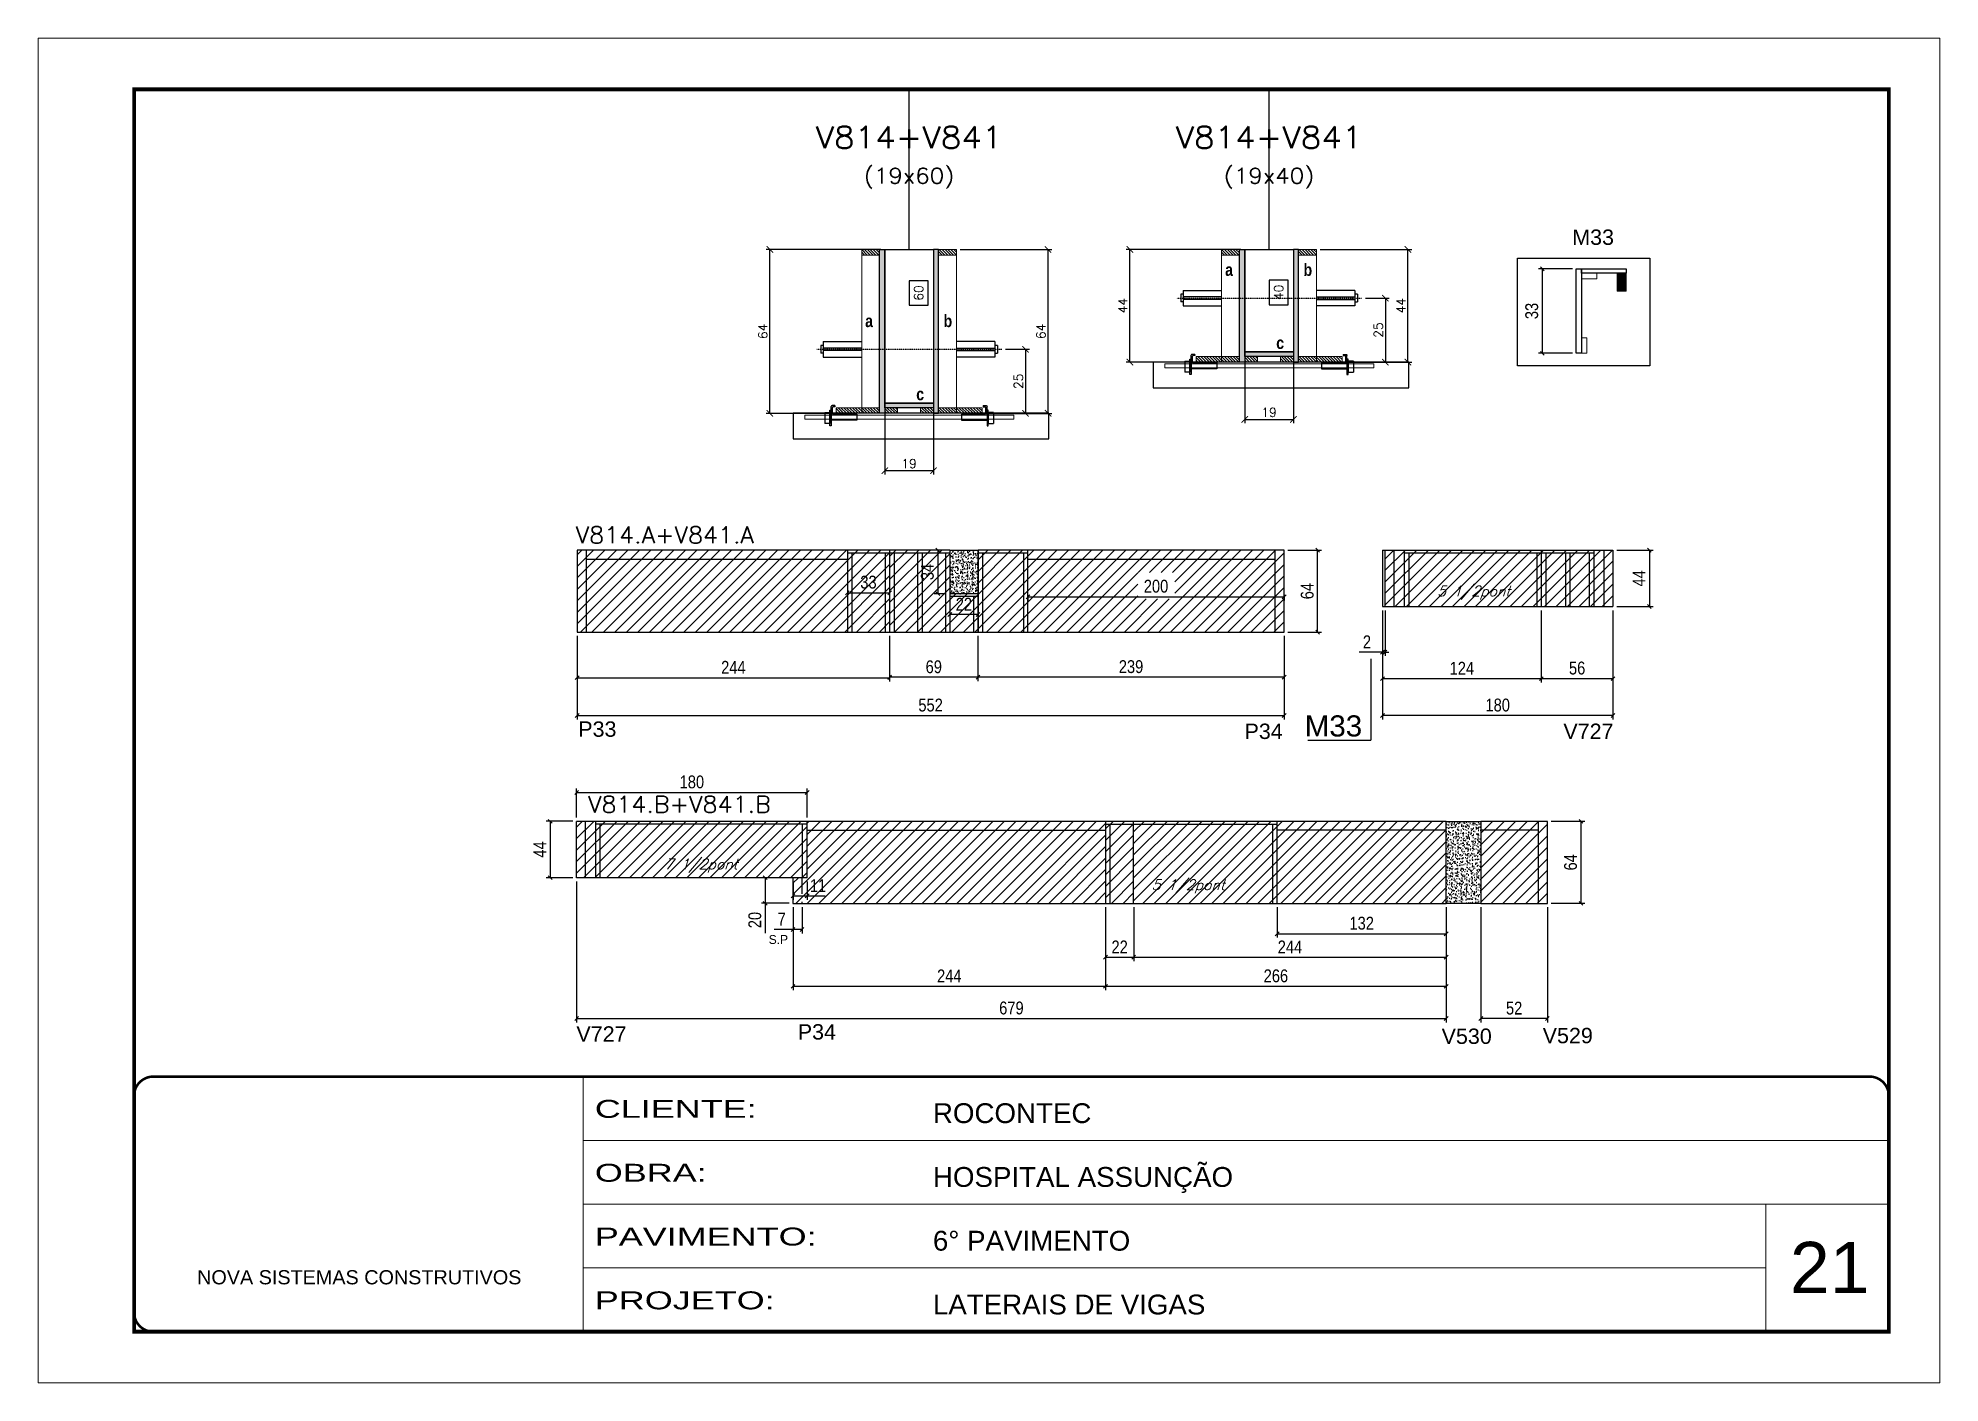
# Model space of a CAD drawing. Extents: x -20960 to -5926, y -2106 to 21915.
# Drawn here: x -12207 to -10722, y 15123 to 16173 of the extents above; entities that cross this region are included whole.
import ezdxf
from ezdxf.enums import TextEntityAlignment as Align

# ---------------------------------------------------------------- set-up
doc = ezdxf.new("R2010")
doc.units = 0
for name, pattern in [('CONTINUO', [0]), ('DASHED', [0.75, 0.5, -0.25]), ('HIDDEN', [0.375, 0.25, -0.125])]:
    doc.linetypes.add(name, pattern=pattern)
for name, color, linetype in [('5', 5, 'Continuous'), ('barrote', 251, 'Continuous'), ('COTA', 241, 'Continuous'), ('Cota Seção (2x)', 4, 'Continuous'), ('detalhes', 4, 'Continuous'), ('NOMENCLATURA', 7, 'Continuous'), ('Painéis', 200, 'Continuous'), ('presilha', 1, 'Continuous'), ('Reaproveitamento', 251, 'Continuous'), ('SARR_2.2x7', 40, 'Continuous'), ('SARR_3.5x7', 81, 'Continuous'), ('TENSOR', 3, 'Continuous'), ('texto', 7, 'Continuous'), ('Texto de Titulo', 7, 'Continuous'), ('Texto Qtd Sarr', 242, 'Continuous')]:
    doc.layers.add(name, color=color, linetype=linetype)
for name, color, linetype, lineweight in [('CARIMBO', 255, 'Continuous', 9), ('CONCRETO', 251, 'Continuous', 25), ('Folhas', 255, 'Continuous', 9), ('Hachura', 251, 'Continuous', 9), ('Madeira', 126, 'Continuous', 18), ('Sarr 2.2x7', 40, 'Continuous', 9), ('SARRAFO DE PRESSAO', 251, 'DASHED', 9), ('SCO-___-LAJ', 2, 'Continuous', 0), ('Texto Seção', 7, 'Continuous', 15)]:
    doc.layers.add(name, color=color, linetype=linetype, lineweight=lineweight)
doc.styles.add('ARIAL', font='arial.ttf')
doc.styles.add('COTA TECNICA', font='techl___.ttf', dxfattribs={"height": 10})
doc.styles.add('REGUA-120', font='ROMANS.shx', dxfattribs={"height": 15})
doc.styles.add('Romans', font='romans.shx')
doc.styles.add('ROMAS860', font='ROMAS860.SHX')
doc.styles.get("Standard").update_dxf_attribs({"font": 'arial.ttf'})
doc.styles.add('TECNICA', font='techb___.ttf', dxfattribs={"height": 10})
doc.styles.add('Tecnologia', font='')
doc.styles.get('Tecnologia').set_extended_font_data('Forgotten Futurist')
doc.dimstyles.new('Cota Seção (2x)', dxfattribs={"dimtxt": 7, "dimasz": 5, "dimexe": 3, "dimexo": 3, "dimgap": 2, "dimtad": 3, "dimdec": 1, "dimlfac": 0.5, "dimzin": 12, "dimdsep": 46, "dimtxsty": 'Romans', "dimblk": 'ARCHTICK', "dimcen": 0, "dimclrd": 4, "dimclre": 4, "dimclrt": 1, "dimadec": 1, "dimazin": 3, "dimtfac": 1, "dimtdec": 1, "dimtmove": 0, "dimatfit": 3, "dimldrblk": 'OBLIQUE', "dimfxl": 1, "dimtolj": 1, "dimtzin": 12, "dimarcsym": 0})
doc.dimstyles.new('Cota Seção interna', dxfattribs={"dimtxt": 7, "dimasz": 6, "dimexe": 0.18, "dimexo": 2, "dimgap": -4, "dimtad": 3, "dimdec": 1, "dimlfac": 0.5, "dimzin": 12, "dimdsep": 46, "dimtxsty": 'Romans', "dimblk": 'ARCHTICK', "dimcen": 0.09, "dimse1": 1, "dimse2": 1, "dimsd1": 1, "dimsd2": 1, "dimclrd": 180, "dimclre": 5, "dimclrt": 1, "dimadec": 0, "dimazin": 3, "dimtfac": 1, "dimtdec": 1, "dimtofl": 0, "dimtmove": 0, "dimatfit": 3, "dimldrblk": 'ARCHTICK', "dimfxl": 1, "dimtolj": 1, "dimtzin": 0, "dimarcsym": 0})
doc.dimstyles.new('PAINEL', dxfattribs={"dimtxt": 10, "dimasz": 3, "dimexe": 3, "dimexo": 3, "dimgap": 3, "dimtad": 1, "dimdec": 1, "dimzin": 12, "dimdsep": 46, "dimtxsty": 'COTA TECNICA', "dimblk1": 'OBLIQUE', "dimblk2": 'OBLIQUE', "dimsah": 1, "dimcen": 0.9, "dimclrd": 4, "dimclre": 4, "dimclrt": 240, "dimadec": 1, "dimazin": 3, "dimtfac": 1, "dimtdec": 1, "dimtmove": 0, "dimatfit": 3, "dimfxl": 1, "dimtolj": 1, "dimtzin": 12, "dimarcsym": 0})
pattern_1 = [(315, (11410.7146, 7649.8717), (1.12253202, 1.12253202), [])]
pattern_2 = [(315, (11410.7146, 7576.2717), (1.12253202, 1.12253202), [])]
pattern_3 = [(45, (-152315.2174, -16016.1105), (-4.49012806, 4.49012806), [])]
pattern_4 = [(45, (-152483.7337, -12570.385), (-4.49012806, 4.49012806), [])]
pattern_5 = [(45, (-154055.2337, -9124.66), (-4.49012806, 4.49012806), [])]
pattern_6 = [(315, (11691.7772, 7689.8717), (1.12253202, 1.12253202), [])]
pattern_7 = [(315, (11691.7772, 7616.2717), (1.12253202, 1.12253202), [])]

msp = doc.modelspace()

# ---------------------------------------------------------------- texts
at = {"layer": '5', "color": 7, "linetype": 'Continuous'}
msp.add_text('M33', height=12, rotation=359.99996, dxfattribs=at).set_placement((-11009.12, 16011.04))
at = {"layer": '5', "linetype": 'Continuous'}
for s, p in [('P33', (-11785.19, 15627)), ('P34', (-11264.98, 15625.28)), ('V727', (-11016.03, 15625.28)), ('V727', (-11786.65, 15388.95)), ('P34', (-11613.81, 15390.63)), ('V529', (-11032.18, 15387.75)), ('V530', (-11111.09, 15387.22))]:
    msp.add_text(s, height=12, rotation=359.99996, dxfattribs=at).set_placement(p)
at = {"layer": 'CARIMBO', "style": 'ARIAL'}
msp.add_text('21', height=40, dxfattribs=at).set_placement((-10839.14, 15192.66))
at = {"layer": 'detalhes', "style": 'TECNICA'}
for s, p in [('a', (-11280.15, 15986.85)), ('b', (-11218.91, 15986.84)), ('a', (-11561.21, 15946.85)), ('b', (-11499.97, 15946.84)), ('c', (-11240.24, 15929.75)), ('c', (-11521.31, 15889.75))]:
    msp.add_text(s, height=9.6, dxfattribs=at).set_placement(p)
at = {"layer": 'NOMENCLATURA', "linetype": 'Continuous'}
msp.add_text('M33', height=16.5, dxfattribs=at).set_placement((-11217.98, 15627.23))
at = {"layer": 'texto', "color": 2, "char_height": 8, "attachment_point": 5, "style": 'Romans'}
for s, insert in [('{\\Q19;\\C256;5 1/2pont}', (-11086.05, 15739.44)), ('{\\Q19;\\C256;7 1/2pont}', (-11689.32, 15526.28)), ('{\\Q19;\\C256;5 1/2pont}', (-11308.94, 15510.13))]:
    msp.add_mtext(s, dxfattribs=dict(at, insert=insert))
at = {"layer": 'texto', "color": 4, "insert": (-11628.94, 15468.68), "char_height": 7, "attachment_point": 5, "rotation": 359.99915, "style": 'ROMAS860'}
msp.add_mtext('S.P', dxfattribs=at)
at = {"layer": 'Texto Seção', "style": 'REGUA-120', "width": 1.05}
for s, p in [('V814.A+V841.A', (-11787.21, 15778.04)), ('V814.B+V841.B', (-11777.64, 15567.76))]:
    msp.add_text(s, height=13, dxfattribs=at).set_placement(p)

# ---------------------------------------------------------------- blocks, each defined once
blk = doc.blocks.new('9999999999')
at = {"color": 30, "linetype": 'CONTINUO'}
for p, q in [((98564.6, 34230.2), (98564.6, 34429.4)), ((98564.6, 34379.6), (99584, 34379.6)), ((98564.6, 34329.8), (99488, 34329.8)), ((99584, 34329.8), (99488, 34329.8)), ((99488, 34329.8), (99488, 34230.2)), ((98564.6, 34280), (99488, 34280))]:
    blk.add_line(p, q, dxfattribs=at)
at = {"color": 30, "linetype": 'CONTINUO', "const_width": 2}
blk.add_lwpolyline([(99584, 34230.2), (99584, 34414.4, 0.414214), (99569, 34429.4), (98229, 34429.4, 0.414214), (98214, 34414.4), (98214, 34245.2, 0.414214), (98229, 34230.2), (99584, 34230.2)], format="xyb", dxfattribs=at)
at = {"layer": 'Folhas'}
blk.add_lwpolyline([(98139, 34190.2), (99624, 34190.2), (99624, 35240.2), (98139, 35240.2)], close=True, dxfattribs=at)
at = {"layer": 'Folhas', "color": 30, "const_width": 3}
blk.add_lwpolyline([(98214, 34230.2), (99584, 34230.2), (99584, 35200.2), (98214, 35200.2)], close=True, dxfattribs=at)
at = {"color": 7, "linetype": 'Continuous', "ltscale": 5, "style": 'ARIAL'}
for s, height, p in [('ROCONTEC', 15.48, (98837.7, 34393.1)), ('HOSPITAL ASSUNÇÃO', 15.483, (98837.7, 34343.3)), ('6° PAVIMENTO', 15.483, (98837.7, 34293.5)), ('NOVA SISTEMAS CONSTRUTIVOS', 11.059, (98263.2, 34267.2)), ('LATERAIS DE VIGAS', 15.483, (98837.7, 34243.7))]:
    blk.add_text(s, height=height, dxfattribs=at).set_placement(p)
at = {"layer": 'Folhas', "color": 7, "style": 'Tecnologia', "width": 1.5}
for s, p in [('CLIENTE:', (98573.7, 34397.2)), ('OBRA:', (98573.7, 34347.3)), ('PAVIMENTO:', (98573.7, 34297.5)), ('PROJETO:', (98573.7, 34247.7))]:
    blk.add_text(s, height=14, dxfattribs=at).set_placement(p)
blk = doc.blocks.new('_Oblique')
at = {"color": 0, "linetype": 'ByBlock', "lineweight": -2}
blk.add_line((-0.5, -0.5), (0.5, 0.5), dxfattribs=at)
blk = doc.blocks.new('*D750')
at = {"layer": 'COTA', "color": 4, "linetype": 'ByBlock', "lineweight": -2, "transparency": 16777216}
for p, q in [((-11786.1, 15705.7), (-11786.1, 15670.1)), ((-11542.1, 15705.7), (-11542.1, 15670.1)), ((-11786.1, 15673.1), (-11542.1, 15673.1))]:
    blk.add_line(p, q, dxfattribs=at)
at = {"layer": 'Defpoints', "color": 0, "linetype": 'ByBlock', "transparency": 16777216}
for p in [(-11786.1, 15708.7), (-11542.1, 15708.7), (-11542.1, 15673.1)]:
    blk.add_point(p, dxfattribs=at)
at = {"layer": 'COTA', "color": 4, "linetype": 'ByBlock', "lineweight": -2, "transparency": 16777216, "xscale": 3, "yscale": 3, "zscale": 3, "rotation": 180}
blk.add_blockref('_Oblique', (-11786.1, 15673.1), dxfattribs=at)
at = {"layer": 'COTA', "color": 4, "linetype": 'ByBlock', "lineweight": -2, "transparency": 16777216, "xscale": 3, "yscale": 3, "zscale": 3}
blk.add_blockref('_Oblique', (-11542.1, 15673.1), dxfattribs=at)
at = {"layer": 'COTA', "color": 240, "linetype": 'ByBlock', "transparency": 16777216, "insert": (-11664.1, 15681.2), "char_height": 10, "attachment_point": 5, "style": 'COTA TECNICA'}
blk.add_mtext('\\A1;244', dxfattribs=at)
blk = doc.blocks.new('*D751')
at = {"layer": 'COTA', "color": 4, "linetype": 'ByBlock', "lineweight": -2, "transparency": 16777216}
for p, q in [((-11473.1, 15705.7), (-11473.1, 15670.5)), ((-11234.1, 15705.7), (-11234.1, 15670.5)), ((-11234.1, 15673.5), (-11473.1, 15673.5))]:
    blk.add_line(p, q, dxfattribs=at)
at = {"layer": 'Defpoints', "color": 0, "linetype": 'ByBlock', "transparency": 16777216}
for p in [(-11473.1, 15708.7), (-11234.1, 15708.7), (-11473.1, 15673.5)]:
    blk.add_point(p, dxfattribs=at)
at = {"layer": 'COTA', "color": 4, "linetype": 'ByBlock', "lineweight": -2, "transparency": 16777216, "xscale": 3, "yscale": 3, "zscale": 3, "rotation": 180}
blk.add_blockref('_Oblique', (-11473.1, 15673.5), dxfattribs=at)
at = {"layer": 'COTA', "color": 4, "linetype": 'ByBlock', "lineweight": -2, "transparency": 16777216, "xscale": 3, "yscale": 3, "zscale": 3}
blk.add_blockref('_Oblique', (-11234.1, 15673.5), dxfattribs=at)
at = {"layer": 'COTA', "color": 240, "linetype": 'ByBlock', "transparency": 16777216, "insert": (-11353.6, 15681.7), "char_height": 10, "attachment_point": 5, "style": 'COTA TECNICA'}
blk.add_mtext('\\A1;239', dxfattribs=at)
blk = doc.blocks.new('*D752')
at = {"layer": 'COTA', "color": 4, "linetype": 'ByBlock', "lineweight": -2, "transparency": 16777216}
for p, q in [((-11542.1, 15705.7), (-11542.1, 15670.5)), ((-11473.1, 15705.7), (-11473.1, 15670.5)), ((-11473.1, 15673.5), (-11542.1, 15673.5))]:
    blk.add_line(p, q, dxfattribs=at)
at = {"layer": 'Defpoints', "color": 0, "linetype": 'ByBlock', "transparency": 16777216}
for p in [(-11542.1, 15708.7), (-11473.1, 15708.7), (-11542.1, 15673.5)]:
    blk.add_point(p, dxfattribs=at)
at = {"layer": 'COTA', "color": 4, "linetype": 'ByBlock', "lineweight": -2, "transparency": 16777216, "xscale": 3, "yscale": 3, "zscale": 3, "rotation": 180}
blk.add_blockref('_Oblique', (-11542.1, 15673.5), dxfattribs=at)
at = {"layer": 'COTA', "color": 4, "linetype": 'ByBlock', "lineweight": -2, "transparency": 16777216, "xscale": 3, "yscale": 3, "zscale": 3}
blk.add_blockref('_Oblique', (-11473.1, 15673.5), dxfattribs=at)
at = {"layer": 'COTA', "color": 240, "linetype": 'ByBlock', "transparency": 16777216, "insert": (-11507.6, 15681.6), "char_height": 10, "attachment_point": 5, "style": 'COTA TECNICA'}
blk.add_mtext('\\A1;69', dxfattribs=at)
blk = doc.blocks.new('*D753')
at = {"layer": 'COTA', "color": 4, "linetype": 'ByBlock', "lineweight": -2, "transparency": 16777216}
for p, q in [((-11080.5, 15494), (-11080.5, 15404)), ((-11028.5, 15494), (-11028.5, 15404)), ((-11028.5, 15407), (-11080.5, 15407))]:
    blk.add_line(p, q, dxfattribs=at)
at = {"layer": 'Defpoints', "color": 0, "linetype": 'ByBlock', "transparency": 16777216}
for p in [(-11080.5, 15497), (-11028.5, 15497), (-11080.5, 15407)]:
    blk.add_point(p, dxfattribs=at)
at = {"layer": 'COTA', "color": 4, "linetype": 'ByBlock', "lineweight": -2, "transparency": 16777216, "xscale": 3, "yscale": 3, "zscale": 3, "rotation": 180}
blk.add_blockref('_Oblique', (-11080.5, 15407), dxfattribs=at)
at = {"layer": 'COTA', "color": 4, "linetype": 'ByBlock', "lineweight": -2, "transparency": 16777216, "xscale": 3, "yscale": 3, "zscale": 3}
blk.add_blockref('_Oblique', (-11028.5, 15407), dxfattribs=at)
at = {"layer": 'COTA', "color": 240, "linetype": 'ByBlock', "transparency": 16777216, "insert": (-11054.5, 15415.1), "char_height": 10, "attachment_point": 5, "style": 'COTA TECNICA'}
blk.add_mtext('\\A1;52', dxfattribs=at)
blk = doc.blocks.new('*D754')
at = {"layer": 'COTA', "color": 4, "linetype": 'ByBlock', "lineweight": -2, "transparency": 16777216}
for p, q in [((-11617.5, 15494), (-11617.5, 15429.2)), ((-11373.5, 15494), (-11373.5, 15429.2)), ((-11617.5, 15432.2), (-11373.5, 15432.2))]:
    blk.add_line(p, q, dxfattribs=at)
at = {"layer": 'Defpoints', "color": 0, "linetype": 'ByBlock', "transparency": 16777216}
for p in [(-11617.5, 15497), (-11373.5, 15497), (-11373.5, 15432.2)]:
    blk.add_point(p, dxfattribs=at)
at = {"layer": 'COTA', "color": 4, "linetype": 'ByBlock', "lineweight": -2, "transparency": 16777216, "xscale": 3, "yscale": 3, "zscale": 3, "rotation": 180}
blk.add_blockref('_Oblique', (-11617.5, 15432.2), dxfattribs=at)
at = {"layer": 'COTA', "color": 4, "linetype": 'ByBlock', "lineweight": -2, "transparency": 16777216, "xscale": 3, "yscale": 3, "zscale": 3}
blk.add_blockref('_Oblique', (-11373.5, 15432.2), dxfattribs=at)
at = {"layer": 'COTA', "color": 240, "linetype": 'ByBlock', "transparency": 16777216, "insert": (-11495.5, 15440.3), "char_height": 10, "attachment_point": 5, "style": 'COTA TECNICA'}
blk.add_mtext('\\A1;244', dxfattribs=at)
blk = doc.blocks.new('*D755')
at = {"layer": 'COTA', "color": 4, "linetype": 'ByBlock', "lineweight": -2, "transparency": 16777216}
for p, q in [((-11373.5, 15494), (-11373.5, 15429.2)), ((-11107.5, 15494), (-11107.5, 15429.2)), ((-11373.5, 15432.2), (-11107.5, 15432.2))]:
    blk.add_line(p, q, dxfattribs=at)
at = {"layer": 'Defpoints', "color": 0, "linetype": 'ByBlock', "transparency": 16777216}
for p in [(-11373.5, 15497), (-11107.5, 15497), (-11107.5, 15432.2)]:
    blk.add_point(p, dxfattribs=at)
at = {"layer": 'COTA', "color": 4, "linetype": 'ByBlock', "lineweight": -2, "transparency": 16777216, "xscale": 3, "yscale": 3, "zscale": 3, "rotation": 180}
blk.add_blockref('_Oblique', (-11373.5, 15432.2), dxfattribs=at)
at = {"layer": 'COTA', "color": 4, "linetype": 'ByBlock', "lineweight": -2, "transparency": 16777216, "xscale": 3, "yscale": 3, "zscale": 3}
blk.add_blockref('_Oblique', (-11107.5, 15432.2), dxfattribs=at)
at = {"layer": 'COTA', "color": 240, "linetype": 'ByBlock', "transparency": 16777216, "insert": (-11240.5, 15440.3), "char_height": 10, "attachment_point": 5, "style": 'COTA TECNICA'}
blk.add_mtext('\\A1;266', dxfattribs=at)
blk = doc.blocks.new('*D756')
at = {"layer": 'COTA', "color": 4, "linetype": 'ByBlock', "lineweight": -2, "transparency": 16777216}
for p, q in [((-11025.5, 15561), (-10999.3, 15561)), ((-11002.3, 15561), (-11002.3, 15497)), ((-11025.5, 15497), (-10999.3, 15497))]:
    blk.add_line(p, q, dxfattribs=at)
at = {"layer": 'Defpoints', "color": 0, "linetype": 'ByBlock', "transparency": 16777216}
for p in [(-11028.5, 15561), (-11028.5, 15497), (-11002.3, 15497)]:
    blk.add_point(p, dxfattribs=at)
at = {"layer": 'COTA', "color": 4, "linetype": 'ByBlock', "lineweight": -2, "transparency": 16777216, "xscale": 3, "yscale": 3, "zscale": 3}
for p, rotation in [((-11002.3, 15561), 90), ((-11002.3, 15497), 270)]:
    blk.add_blockref('_Oblique', p, dxfattribs=dict(at, rotation=rotation))
at = {"layer": 'COTA', "color": 240, "linetype": 'ByBlock', "transparency": 16777216, "insert": (-11010.4, 15529), "char_height": 10, "attachment_point": 5, "rotation": 90, "style": 'COTA TECNICA'}
blk.add_mtext('\\A1;64', dxfattribs=at)
blk = doc.blocks.new('_ArchTick')
at = {"color": 0, "linetype": 'ByBlock', "const_width": 0.15}
blk.add_lwpolyline([(-0.5, -0.5), (0.5, 0.5)], dxfattribs=at)
blk = doc.blocks.new('*D757')
at = {"layer": 'COTA', "color": 4, "lineweight": -2, "transparency": 16777216}
for p, q in [((-11548.9, 16007.5), (-11638.6, 16007.5)), ((-11635.6, 15879.5), (-11635.6, 16007.5)), ((-11586.9, 15879.5), (-11638.6, 15879.5))]:
    blk.add_line(p, q, dxfattribs=at)
at = {"layer": 'Defpoints', "color": 0, "transparency": 16777216}
for p in [(-11635.6, 16007.5), (-11545.9, 16007.5), (-11583.9, 15879.5)]:
    blk.add_point(p, dxfattribs=at)
at = {"layer": 'COTA', "color": 4, "lineweight": -2, "transparency": 16777216, "xscale": 5, "yscale": 5, "zscale": 5}
for p, rotation in [((-11635.6, 16007.5), 90), ((-11635.6, 15879.5), 270)]:
    blk.add_blockref('_ArchTick', p, dxfattribs=dict(at, rotation=rotation))
at = {"layer": 'COTA', "color": 1, "transparency": 16777216, "insert": (-11641.1, 15943.5), "char_height": 7, "attachment_point": 5, "rotation": 90, "style": 'Romans'}
blk.add_mtext('\\A1;64', dxfattribs=at)
blk = doc.blocks.new('*D758')
at = {"layer": 'COTA', "color": 4, "lineweight": -2, "transparency": 16777216}
for p, q in [((-11486.9, 16007.5), (-11415.4, 16007.5)), ((-11418.4, 15879.5), (-11418.4, 16007.5)), ((-11466.9, 15879.5), (-11415.4, 15879.5))]:
    blk.add_line(p, q, dxfattribs=at)
at = {"layer": 'Defpoints', "color": 0, "transparency": 16777216}
for p in [(-11489.9, 16007.5), (-11418.4, 16007.5), (-11469.9, 15879.5)]:
    blk.add_point(p, dxfattribs=at)
at = {"layer": 'COTA', "color": 4, "lineweight": -2, "transparency": 16777216, "xscale": 5, "yscale": 5, "zscale": 5}
for p, rotation in [((-11418.4, 16007.5), 90), ((-11418.4, 15879.5), 270)]:
    blk.add_blockref('_ArchTick', p, dxfattribs=dict(at, rotation=rotation))
at = {"layer": 'COTA', "color": 1, "transparency": 16777216, "insert": (-11423.9, 15943.5), "char_height": 7, "attachment_point": 5, "rotation": 90, "style": 'Romans'}
blk.add_mtext('\\A1;64', dxfattribs=at)
blk = doc.blocks.new('*D759')
at = {"layer": 'Cota Seção (2x)', "color": 180, "lineweight": -2, "transparency": 16777216}
for p, q in [((-11511.9, 15983), (-11526.9, 15983)), ((-11526.9, 15983), (-11526.9, 15964)), ((-11511.9, 15964), (-11511.9, 15983)), ((-11526.9, 15964), (-11511.9, 15964))]:
    blk.add_line(p, q, dxfattribs=at)
at = {"layer": 'Defpoints', "color": 0, "transparency": 16777216}
for p in [(-11507.9, 16007.5), (-11507.9, 16007.5), (-11507.9, 15887.5)]:
    blk.add_point(p, dxfattribs=at)
at = {"layer": 'Cota Seção (2x)', "color": 1, "transparency": 16777216, "insert": (-11519.4, 15973.5), "char_height": 7, "attachment_point": 5, "rotation": 90, "style": 'Romans'}
blk.add_mtext('\\A1;60', dxfattribs=at)
blk = doc.blocks.new('titulo1')
at = {"layer": 'Defpoints', "color": 252, "linetype": 'HIDDEN', "ltscale": 2}
blk.add_line((0, 0), (0, 125), dxfattribs=at)
at = {"layer": 'Defpoints', "style": 'Romans', "oblique": 15}
blk.add_attdef('FOLHA', text='', height=10, dxfattribs=at).set_placement((0, 15.6), align=Align.MIDDLE_CENTER)
at = {"layer": 'Texto Qtd Sarr', "color": 3, "style": 'Romans', "oblique": 15}
for tag, height, p in [('TITULO', 17, (0, 71.4)), ('SEÇÃO', 12, (0, 41.5))]:
    blk.add_attdef(tag, text='', height=height, dxfattribs=at).set_placement(p, align=Align.MIDDLE_CENTER)
blk = doc.blocks.new('PRESILHA METÁLICA 1')
at = {"layer": 'presilha'}
for p, q in [((0, 13), (6, 13)), ((0, 13), (0, 0)), ((6, 0), (0, 0)), ((6, 15.5), (7.5, 15.5)), ((6, -2.5), (6, 15.5)), ((6, 13), (6, 0)), ((7.5, 10.6), (7.5, 19.9)), ((7.5, 15.5), (7.5, -2.5)), ((37.5, 4.1), (7.5, 4.1)), ((12, 21), (8.6, 21)), ((9, 11.6), (9, 18.9)), ((12, 19.5), (9.6, 19.5)), ((37.5, 11), (9.6, 11)), ((12, 21), (12, 19.5)), ((37.5, 11), (37.5, 4.1)), ((7.5, -2.5), (6, -2.5))]:
    blk.add_line(p, q, dxfattribs=at)
for centre, radius, start, end in [((8.6, 19.9), 1.14, 90, 180), ((9.6, 18.9), 0.57, 90, 180), ((9.6, 11.6), 0.57, 180, 270)]:
    blk.add_arc(centre, radius, start, end, dxfattribs=at)
blk = doc.blocks.new('*D760')
at = {"layer": 'COTA', "color": 4, "lineweight": -2, "transparency": 16777216}
for p, q in [((-11545.9, 15880.9), (-11545.9, 15831.8)), ((-11507.9, 15880.9), (-11507.9, 15831.8)), ((-11545.9, 15834.8), (-11507.9, 15834.8))]:
    blk.add_line(p, q, dxfattribs=at)
at = {"layer": 'Defpoints', "color": 0, "transparency": 16777216}
for p in [(-11545.9, 15883.9), (-11507.9, 15883.9), (-11507.9, 15834.8)]:
    blk.add_point(p, dxfattribs=at)
at = {"layer": 'COTA', "color": 4, "lineweight": -2, "transparency": 16777216, "xscale": 5, "yscale": 5, "zscale": 5, "rotation": 180}
blk.add_blockref('_ArchTick', (-11545.9, 15834.8), dxfattribs=at)
at = {"layer": 'COTA', "color": 4, "lineweight": -2, "transparency": 16777216, "xscale": 5, "yscale": 5, "zscale": 5}
blk.add_blockref('_ArchTick', (-11507.9, 15834.8), dxfattribs=at)
at = {"layer": 'COTA', "color": 1, "transparency": 16777216, "insert": (-11526.9, 15840.3), "char_height": 7, "attachment_point": 5, "style": 'Romans'}
blk.add_mtext('\\A1;19', dxfattribs=at)
blk = doc.blocks.new('*D761')
at = {"layer": 'COTA', "color": 4, "linetype": 'ByBlock', "lineweight": -2, "transparency": 16777216}
for p, q in [((-11617.5, 15494), (-11617.5, 15473.5)), ((-11610.5, 15494), (-11610.5, 15473.5)), ((-11617.5, 15476.5), (-11632.3, 15476.5)), ((-11610.5, 15476.5), (-11617.5, 15476.5))]:
    blk.add_line(p, q, dxfattribs=at)
at = {"layer": 'Defpoints', "color": 0, "linetype": 'ByBlock', "transparency": 16777216}
for p in [(-11617.5, 15497), (-11610.5, 15497), (-11617.5, 15476.5)]:
    blk.add_point(p, dxfattribs=at)
at = {"layer": 'COTA', "color": 4, "linetype": 'ByBlock', "lineweight": -2, "transparency": 16777216, "xscale": 3, "yscale": 3, "zscale": 3, "rotation": 180}
blk.add_blockref('_Oblique', (-11617.5, 15476.5), dxfattribs=at)
at = {"layer": 'COTA', "color": 4, "linetype": 'ByBlock', "lineweight": -2, "transparency": 16777216, "xscale": 3, "yscale": 3, "zscale": 3}
blk.add_blockref('_Oblique', (-11610.5, 15476.5), dxfattribs=at)
at = {"layer": 'COTA', "color": 240, "linetype": 'ByBlock', "transparency": 16777216, "insert": (-11626.4, 15484.6), "char_height": 10, "attachment_point": 5, "style": 'COTA TECNICA'}
blk.add_mtext('\\A1;7', dxfattribs=at)
blk = doc.blocks.new('*D762')
at = {"layer": 'COTA', "color": 4, "linetype": 'ByBlock', "lineweight": -2, "transparency": 16777216}
for p, q in [((-11239.5, 15494), (-11239.5, 15470.2)), ((-11107.5, 15494), (-11107.5, 15470.2)), ((-11239.5, 15473.2), (-11107.5, 15473.2))]:
    blk.add_line(p, q, dxfattribs=at)
at = {"layer": 'Defpoints', "color": 0, "linetype": 'ByBlock', "transparency": 16777216}
for p in [(-11239.5, 15497), (-11107.5, 15497), (-11107.5, 15473.2)]:
    blk.add_point(p, dxfattribs=at)
at = {"layer": 'COTA', "color": 4, "linetype": 'ByBlock', "lineweight": -2, "transparency": 16777216, "xscale": 3, "yscale": 3, "zscale": 3, "rotation": 180}
blk.add_blockref('_Oblique', (-11239.5, 15473.2), dxfattribs=at)
at = {"layer": 'COTA', "color": 4, "linetype": 'ByBlock', "lineweight": -2, "transparency": 16777216, "xscale": 3, "yscale": 3, "zscale": 3}
blk.add_blockref('_Oblique', (-11107.5, 15473.2), dxfattribs=at)
at = {"layer": 'COTA', "color": 240, "linetype": 'ByBlock', "transparency": 16777216, "insert": (-11173.5, 15481.4), "char_height": 10, "attachment_point": 5, "style": 'COTA TECNICA'}
blk.add_mtext('\\A1;132', dxfattribs=at)
blk = doc.blocks.new('*D763')
at = {"layer": 'COTA', "color": 4, "linetype": 'ByBlock', "lineweight": -2, "transparency": 16777216}
for p, q in [((-11373.5, 15494), (-11373.5, 15451.9)), ((-11351.5, 15494), (-11351.5, 15451.9)), ((-11373.5, 15454.9), (-11351.5, 15454.9))]:
    blk.add_line(p, q, dxfattribs=at)
at = {"layer": 'Defpoints', "color": 0, "linetype": 'ByBlock', "transparency": 16777216}
for p in [(-11373.5, 15497), (-11351.5, 15497), (-11351.5, 15454.9)]:
    blk.add_point(p, dxfattribs=at)
at = {"layer": 'COTA', "color": 4, "linetype": 'ByBlock', "lineweight": -2, "transparency": 16777216, "xscale": 3, "yscale": 3, "zscale": 3, "rotation": 180}
blk.add_blockref('_Oblique', (-11373.5, 15454.9), dxfattribs=at)
at = {"layer": 'COTA', "color": 4, "linetype": 'ByBlock', "lineweight": -2, "transparency": 16777216, "xscale": 3, "yscale": 3, "zscale": 3}
blk.add_blockref('_Oblique', (-11351.5, 15454.9), dxfattribs=at)
at = {"layer": 'COTA', "color": 240, "linetype": 'ByBlock', "transparency": 16777216, "insert": (-11362.5, 15462.9), "char_height": 10, "attachment_point": 5, "style": 'COTA TECNICA'}
blk.add_mtext('\\A1;22', dxfattribs=at)
blk = doc.blocks.new('*D764')
at = {"layer": 'COTA', "color": 4, "linetype": 'ByBlock', "lineweight": -2, "transparency": 16777216}
for p, q in [((-11351.5, 15494), (-11351.5, 15451.9)), ((-11107.5, 15494), (-11107.5, 15451.9)), ((-11351.5, 15454.9), (-11107.5, 15454.9))]:
    blk.add_line(p, q, dxfattribs=at)
at = {"layer": 'Defpoints', "color": 0, "linetype": 'ByBlock', "transparency": 16777216}
for p in [(-11351.5, 15497), (-11107.5, 15497), (-11107.5, 15454.9)]:
    blk.add_point(p, dxfattribs=at)
at = {"layer": 'COTA', "color": 4, "linetype": 'ByBlock', "lineweight": -2, "transparency": 16777216, "xscale": 3, "yscale": 3, "zscale": 3, "rotation": 180}
blk.add_blockref('_Oblique', (-11351.5, 15454.9), dxfattribs=at)
at = {"layer": 'COTA', "color": 4, "linetype": 'ByBlock', "lineweight": -2, "transparency": 16777216, "xscale": 3, "yscale": 3, "zscale": 3}
blk.add_blockref('_Oblique', (-11107.5, 15454.9), dxfattribs=at)
at = {"layer": 'COTA', "color": 240, "linetype": 'ByBlock', "transparency": 16777216, "insert": (-11229.5, 15462.9), "char_height": 10, "attachment_point": 5, "style": 'COTA TECNICA'}
blk.add_mtext('\\A1;244', dxfattribs=at)
blk = doc.blocks.new('*D808')
at = {"layer": 'COTA', "color": 4, "lineweight": -2, "transparency": 16777216}
for p, q in [((-11434.1, 15737.7), (-11434.1, 15733.3)), ((-11434.1, 15736.3), (-11234.1, 15736.3)), ((-11234.1, 15737.7), (-11234.1, 15733.3))]:
    blk.add_line(p, q, dxfattribs=at)
at = {"layer": 'Defpoints', "color": 0, "transparency": 16777216}
for p in [(-11434.1, 15740.7), (-11234.1, 15740.7), (-11234.1, 15736.3)]:
    blk.add_point(p, dxfattribs=at)
at = {"layer": 'COTA', "color": 4, "lineweight": -2, "transparency": 16777216, "xscale": 3, "yscale": 3, "zscale": 3, "rotation": 180}
blk.add_blockref('_Oblique', (-11434.1, 15736.3), dxfattribs=at)
at = {"layer": 'COTA', "color": 4, "lineweight": -2, "transparency": 16777216, "xscale": 3, "yscale": 3, "zscale": 3}
blk.add_blockref('_Oblique', (-11234.1, 15736.3), dxfattribs=at)
at = {"layer": 'COTA', "color": 240, "transparency": 16777216, "insert": (-11334.1, 15744.5), "char_height": 10, "attachment_point": 5, "style": 'COTA TECNICA'}
blk.add_mtext('\\A1;200', dxfattribs=at)
blk = doc.blocks.new('*D809')
at = {"layer": 'COTA', "color": 4, "lineweight": -2, "transparency": 16777216}
blk.add_line((-11575.1, 15739.4), (-11542.1, 15739.4), dxfattribs=at)
at = {"layer": 'Defpoints', "color": 0, "transparency": 16777216}
for p in [(-11575.1, 15739.4), (-11542.1, 15739.4), (-11542.1, 15739.4)]:
    blk.add_point(p, dxfattribs=at)
at = {"layer": 'COTA', "color": 4, "lineweight": -2, "transparency": 16777216, "xscale": 3, "yscale": 3, "zscale": 3, "rotation": 180}
blk.add_blockref('_Oblique', (-11575.1, 15739.4), dxfattribs=at)
at = {"layer": 'COTA', "color": 4, "lineweight": -2, "transparency": 16777216, "xscale": 3, "yscale": 3, "zscale": 3}
blk.add_blockref('_Oblique', (-11542.1, 15739.4), dxfattribs=at)
at = {"layer": 'COTA', "color": 240, "transparency": 16777216, "insert": (-11558.6, 15747.7), "char_height": 10, "attachment_point": 5, "style": 'COTA TECNICA'}
blk.add_mtext('\\A1;33', dxfattribs=at)
blk = doc.blocks.new('*D796')
at = {"layer": 'COTA', "color": 4, "lineweight": -2, "transparency": 16777216}
for p, q in [((-11231.1, 15772.7), (-11204.9, 15772.7)), ((-11207.9, 15708.7), (-11207.9, 15772.7)), ((-11231.1, 15708.7), (-11204.9, 15708.7))]:
    blk.add_line(p, q, dxfattribs=at)
at = {"layer": 'Defpoints', "color": 0, "transparency": 16777216}
for p in [(-11234.1, 15772.7), (-11207.9, 15772.7), (-11234.1, 15708.7)]:
    blk.add_point(p, dxfattribs=at)
at = {"layer": 'COTA', "color": 4, "lineweight": -2, "transparency": 16777216, "xscale": 3, "yscale": 3, "zscale": 3}
for p, rotation in [((-11207.9, 15772.7), 90), ((-11207.9, 15708.7), 270)]:
    blk.add_blockref('_Oblique', p, dxfattribs=dict(at, rotation=rotation))
at = {"layer": 'COTA', "color": 240, "transparency": 16777216, "insert": (-11216, 15740.7), "char_height": 10, "attachment_point": 5, "rotation": 90, "style": 'COTA TECNICA'}
blk.add_mtext('\\A1;64', dxfattribs=at)
blk = doc.blocks.new('*D745')
at = {"layer": 'COTA', "color": 4, "lineweight": -2, "transparency": 16777216}
for p, q in [((-11451.6, 15929.5), (-11433, 15929.5)), ((-11436, 15929.5), (-11436, 15879.5)), ((-11451.6, 15879.5), (-11433, 15879.5))]:
    blk.add_line(p, q, dxfattribs=at)
at = {"layer": 'Defpoints', "color": 0, "transparency": 16777216}
for p in [(-11454.6, 15929.5), (-11454.6, 15879.5), (-11436, 15879.5)]:
    blk.add_point(p, dxfattribs=at)
at = {"layer": 'COTA', "color": 4, "lineweight": -2, "transparency": 16777216, "xscale": 5, "yscale": 5, "zscale": 5}
for p, rotation in [((-11436, 15929.5), 90), ((-11436, 15879.5), 270)]:
    blk.add_blockref('_ArchTick', p, dxfattribs=dict(at, rotation=rotation))
at = {"layer": 'COTA', "color": 1, "transparency": 16777216, "insert": (-11441.5, 15904.5), "char_height": 7, "attachment_point": 5, "rotation": 90, "style": 'Romans'}
blk.add_mtext('\\A1;25', dxfattribs=at)
blk = doc.blocks.new('*D797')
at = {"layer": 'COTA', "color": 4, "lineweight": -2, "ltscale": 25, "transparency": 16777216}
for p, q in [((-11786.1, 15705.7), (-11786.1, 15640.6)), ((-11234.1, 15705.7), (-11234.1, 15640.6)), ((-11786.1, 15643.6), (-11234.1, 15643.6))]:
    blk.add_line(p, q, dxfattribs=at)
at = {"layer": 'Defpoints', "color": 0, "ltscale": 25, "transparency": 16777216}
for p in [(-11786.1, 15708.7), (-11234.1, 15708.7), (-11234.1, 15643.6)]:
    blk.add_point(p, dxfattribs=at)
at = {"layer": 'COTA', "color": 4, "lineweight": -2, "ltscale": 25, "transparency": 16777216, "xscale": 3, "yscale": 3, "zscale": 3, "rotation": 180}
blk.add_blockref('_Oblique', (-11786.1, 15643.6), dxfattribs=at)
at = {"layer": 'COTA', "color": 4, "lineweight": -2, "ltscale": 25, "transparency": 16777216, "xscale": 3, "yscale": 3, "zscale": 3}
blk.add_blockref('_Oblique', (-11234.1, 15643.6), dxfattribs=at)
at = {"layer": 'COTA', "color": 240, "ltscale": 25, "transparency": 16777216, "insert": (-11510.1, 15651.7), "char_height": 10, "attachment_point": 5, "style": 'COTA TECNICA'}
blk.add_mtext('\\A1;552', dxfattribs=at)
blk = doc.blocks.new('*D798')
at = {"layer": 'COTA', "color": 4, "lineweight": -2, "ltscale": 25, "transparency": 16777216}
for p, q in [((-11786.5, 15514), (-11786.5, 15404)), ((-11107.5, 15494), (-11107.5, 15404)), ((-11786.5, 15407), (-11107.5, 15407))]:
    blk.add_line(p, q, dxfattribs=at)
at = {"layer": 'Defpoints', "color": 0, "ltscale": 25, "transparency": 16777216}
for p in [(-11786.5, 15517), (-11107.5, 15497), (-11107.5, 15407)]:
    blk.add_point(p, dxfattribs=at)
at = {"layer": 'COTA', "color": 4, "lineweight": -2, "ltscale": 25, "transparency": 16777216, "xscale": 3, "yscale": 3, "zscale": 3, "rotation": 180}
blk.add_blockref('_Oblique', (-11786.5, 15407), dxfattribs=at)
at = {"layer": 'COTA', "color": 4, "lineweight": -2, "ltscale": 25, "transparency": 16777216, "xscale": 3, "yscale": 3, "zscale": 3}
blk.add_blockref('_Oblique', (-11107.5, 15407), dxfattribs=at)
at = {"layer": 'COTA', "color": 240, "ltscale": 25, "transparency": 16777216, "insert": (-11447, 15415.2), "char_height": 10, "attachment_point": 5, "style": 'COTA TECNICA'}
blk.add_mtext('\\A1;679', dxfattribs=at)
blk = doc.blocks.new('*D799')
at = {"layer": 'COTA', "color": 4, "lineweight": -2, "ltscale": 25, "transparency": 16777216}
for p, q in [((-10974.3, 15772.7), (-10945.9, 15772.7)), ((-10948.9, 15772.7), (-10948.9, 15728.7)), ((-10974.3, 15728.7), (-10945.9, 15728.7))]:
    blk.add_line(p, q, dxfattribs=at)
at = {"layer": 'Defpoints', "color": 0, "ltscale": 25, "transparency": 16777216}
for p in [(-10977.3, 15772.7), (-10977.3, 15728.7), (-10948.9, 15728.7)]:
    blk.add_point(p, dxfattribs=at)
at = {"layer": 'COTA', "color": 4, "lineweight": -2, "ltscale": 25, "transparency": 16777216, "xscale": 3, "yscale": 3, "zscale": 3}
for p, rotation in [((-10948.9, 15772.7), 90), ((-10948.9, 15728.7), 270)]:
    blk.add_blockref('_Oblique', p, dxfattribs=dict(at, rotation=rotation))
at = {"layer": 'COTA', "color": 240, "ltscale": 25, "transparency": 16777216, "insert": (-10957, 15750.7), "char_height": 10, "attachment_point": 5, "rotation": 90, "style": 'COTA TECNICA'}
blk.add_mtext('\\A1;44', dxfattribs=at)
blk = doc.blocks.new('*D800')
at = {"layer": 'COTA', "color": 4, "lineweight": -2, "ltscale": 25, "transparency": 16777216}
for p, q in [((-11157.3, 15725.7), (-11157.3, 15640.6)), ((-10977.3, 15725.7), (-10977.3, 15640.6)), ((-10977.3, 15643.6), (-11157.3, 15643.6))]:
    blk.add_line(p, q, dxfattribs=at)
at = {"layer": 'Defpoints', "color": 0, "ltscale": 25, "transparency": 16777216}
for p in [(-11157.3, 15728.7), (-10977.3, 15728.7), (-11157.3, 15643.6)]:
    blk.add_point(p, dxfattribs=at)
at = {"layer": 'COTA', "color": 4, "lineweight": -2, "ltscale": 25, "transparency": 16777216, "xscale": 3, "yscale": 3, "zscale": 3, "rotation": 180}
blk.add_blockref('_Oblique', (-11157.3, 15643.6), dxfattribs=at)
at = {"layer": 'COTA', "color": 4, "lineweight": -2, "ltscale": 25, "transparency": 16777216, "xscale": 3, "yscale": 3, "zscale": 3}
blk.add_blockref('_Oblique', (-10977.3, 15643.6), dxfattribs=at)
at = {"layer": 'COTA', "color": 240, "ltscale": 25, "transparency": 16777216, "insert": (-11067.3, 15651.7), "char_height": 10, "attachment_point": 5, "style": 'COTA TECNICA'}
blk.add_mtext('\\A1;180', dxfattribs=at)
blk = doc.blocks.new('*D801')
at = {"layer": 'COTA', "color": 4, "lineweight": -2, "ltscale": 25, "transparency": 16777216}
for p, q in [((-11157.3, 15725.7), (-11157.3, 15669.4)), ((-11033.3, 15725.7), (-11033.3, 15669.4)), ((-11157.3, 15672.4), (-11033.3, 15672.4))]:
    blk.add_line(p, q, dxfattribs=at)
at = {"layer": 'Defpoints', "color": 0, "ltscale": 25, "transparency": 16777216}
for p in [(-11157.3, 15728.7), (-11033.3, 15728.7), (-11033.3, 15672.4)]:
    blk.add_point(p, dxfattribs=at)
at = {"layer": 'COTA', "color": 4, "lineweight": -2, "ltscale": 25, "transparency": 16777216, "xscale": 3, "yscale": 3, "zscale": 3, "rotation": 180}
blk.add_blockref('_Oblique', (-11157.3, 15672.4), dxfattribs=at)
at = {"layer": 'COTA', "color": 4, "lineweight": -2, "ltscale": 25, "transparency": 16777216, "xscale": 3, "yscale": 3, "zscale": 3}
blk.add_blockref('_Oblique', (-11033.3, 15672.4), dxfattribs=at)
at = {"layer": 'COTA', "color": 240, "ltscale": 25, "transparency": 16777216, "insert": (-11095.3, 15680.5), "char_height": 10, "attachment_point": 5, "style": 'COTA TECNICA'}
blk.add_mtext('\\A1;124', dxfattribs=at)
blk = doc.blocks.new('*D802')
at = {"layer": 'COTA', "color": 4, "lineweight": -2, "ltscale": 25, "transparency": 16777216}
for p, q in [((-11033.3, 15725.7), (-11033.3, 15669.4)), ((-10977.3, 15725.7), (-10977.3, 15669.4)), ((-11033.3, 15672.4), (-10977.3, 15672.4))]:
    blk.add_line(p, q, dxfattribs=at)
at = {"layer": 'Defpoints', "color": 0, "ltscale": 25, "transparency": 16777216}
for p in [(-11033.3, 15728.7), (-10977.3, 15728.7), (-10977.3, 15672.4)]:
    blk.add_point(p, dxfattribs=at)
at = {"layer": 'COTA', "color": 4, "lineweight": -2, "ltscale": 25, "transparency": 16777216, "xscale": 3, "yscale": 3, "zscale": 3, "rotation": 180}
blk.add_blockref('_Oblique', (-11033.3, 15672.4), dxfattribs=at)
at = {"layer": 'COTA', "color": 4, "lineweight": -2, "ltscale": 25, "transparency": 16777216, "xscale": 3, "yscale": 3, "zscale": 3}
blk.add_blockref('_Oblique', (-10977.3, 15672.4), dxfattribs=at)
at = {"layer": 'COTA', "color": 240, "ltscale": 25, "transparency": 16777216, "insert": (-11005.3, 15680.6), "char_height": 10, "attachment_point": 5, "style": 'COTA TECNICA'}
blk.add_mtext('\\A1;56', dxfattribs=at)
blk = doc.blocks.new('*D803')
at = {"layer": 'COTA', "color": 4, "lineweight": -2, "ltscale": 25, "transparency": 16777216}
for p, q in [((-11157.3, 15725.7), (-11157.3, 15690.1)), ((-11155.3, 15725.7), (-11155.3, 15690.1)), ((-11157.3, 15693.1), (-11175.4, 15693.1)), ((-11155.3, 15693.1), (-11157.3, 15693.1)), ((-11155.3, 15693.1), (-11152.3, 15693.1))]:
    blk.add_line(p, q, dxfattribs=at)
at = {"layer": 'Defpoints', "color": 0, "ltscale": 25, "transparency": 16777216}
for p in [(-11157.3, 15728.7), (-11155.3, 15728.7), (-11157.3, 15693.1)]:
    blk.add_point(p, dxfattribs=at)
at = {"layer": 'COTA', "color": 4, "lineweight": -2, "ltscale": 25, "transparency": 16777216, "xscale": 3, "yscale": 3, "zscale": 3}
blk.add_blockref('_Oblique', (-11157.3, 15693.1), dxfattribs=at)
at = {"layer": 'COTA', "color": 4, "lineweight": -2, "ltscale": 25, "transparency": 16777216, "xscale": 3, "yscale": 3, "zscale": 3, "rotation": 180}
blk.add_blockref('_Oblique', (-11155.3, 15693.1), dxfattribs=at)
at = {"layer": 'COTA', "color": 240, "ltscale": 25, "transparency": 16777216, "insert": (-11169.4, 15701.1), "char_height": 10, "attachment_point": 5, "style": 'COTA TECNICA'}
blk.add_mtext('\\A1;2', dxfattribs=at)
blk = doc.blocks.new('*D804')
at = {"layer": 'Defpoints', "color": 0, "linetype": 'ByBlock', "transparency": 16777216}
for p in [(-11006, 15992.4), (-11032.5, 15926.4), (-11006, 15926.4)]:
    blk.add_point(p, dxfattribs=at)
at = {"layer": 'Sarr 2.2x7', "color": 4, "linetype": 'ByBlock', "lineweight": -2, "transparency": 16777216}
for p, q in [((-11009, 15992.4), (-11035.5, 15992.4)), ((-11032.5, 15992.4), (-11032.5, 15926.4)), ((-11009, 15926.4), (-11035.5, 15926.4))]:
    blk.add_line(p, q, dxfattribs=at)
at = {"layer": 'Sarr 2.2x7', "color": 4, "linetype": 'ByBlock', "lineweight": -2, "transparency": 16777216, "xscale": 3, "yscale": 3, "zscale": 3}
for p, rotation in [((-11032.5, 15992.4), 90), ((-11032.5, 15926.4), 270)]:
    blk.add_blockref('_Oblique', p, dxfattribs=dict(at, rotation=rotation))
at = {"layer": 'Sarr 2.2x7', "color": 240, "linetype": 'ByBlock', "transparency": 16777216, "insert": (-11040.7, 15959.4), "char_height": 10, "attachment_point": 5, "rotation": 90, "style": 'COTA TECNICA'}
blk.add_mtext('\\A1;33', dxfattribs=at)
blk = doc.blocks.new('*D805')
at = {"layer": 'COTA', "color": 4, "lineweight": -2, "ltscale": 25, "transparency": 16777216}
for p, q in [((-11617.5, 15514), (-11617.5, 15499.8)), ((-11606.5, 15514), (-11606.5, 15499.8)), ((-11617.5, 15502.8), (-11606.5, 15502.8)), ((-11606.5, 15502.8), (-11592.5, 15502.8))]:
    blk.add_line(p, q, dxfattribs=at)
at = {"layer": 'Defpoints', "color": 0, "ltscale": 25, "transparency": 16777216}
for p in [(-11617.5, 15517), (-11606.5, 15517), (-11606.5, 15502.8)]:
    blk.add_point(p, dxfattribs=at)
at = {"layer": 'COTA', "color": 4, "lineweight": -2, "ltscale": 25, "transparency": 16777216, "xscale": 3, "yscale": 3, "zscale": 3, "rotation": 180}
blk.add_blockref('_Oblique', (-11617.5, 15502.8), dxfattribs=at)
at = {"layer": 'COTA', "color": 4, "lineweight": -2, "ltscale": 25, "transparency": 16777216, "xscale": 3, "yscale": 3, "zscale": 3}
blk.add_blockref('_Oblique', (-11606.5, 15502.8), dxfattribs=at)
at = {"layer": 'COTA', "color": 240, "ltscale": 25, "transparency": 16777216, "insert": (-11598, 15510.8), "char_height": 10, "attachment_point": 5, "style": 'COTA TECNICA'}
blk.add_mtext('\\A1;11', dxfattribs=at)
blk = doc.blocks.new('*D806')
at = {"layer": 'COTA', "color": 4, "lineweight": -2, "ltscale": 25, "transparency": 16777216}
for p, q in [((-11786.5, 15564), (-11786.5, 15586.5)), ((-11786.5, 15583.5), (-11606.5, 15583.5)), ((-11606.5, 15564), (-11606.5, 15586.5))]:
    blk.add_line(p, q, dxfattribs=at)
at = {"layer": 'Defpoints', "color": 0, "ltscale": 25, "transparency": 16777216}
for p in [(-11606.5, 15583.5), (-11786.5, 15561), (-11606.5, 15561)]:
    blk.add_point(p, dxfattribs=at)
at = {"layer": 'COTA', "color": 4, "lineweight": -2, "ltscale": 25, "transparency": 16777216, "xscale": 3, "yscale": 3, "zscale": 3, "rotation": 180}
blk.add_blockref('_Oblique', (-11786.5, 15583.5), dxfattribs=at)
at = {"layer": 'COTA', "color": 4, "lineweight": -2, "ltscale": 25, "transparency": 16777216, "xscale": 3, "yscale": 3, "zscale": 3}
blk.add_blockref('_Oblique', (-11606.5, 15583.5), dxfattribs=at)
at = {"layer": 'COTA', "color": 240, "ltscale": 25, "transparency": 16777216, "insert": (-11696.5, 15591.7), "char_height": 10, "attachment_point": 5, "style": 'COTA TECNICA'}
blk.add_mtext('\\A1;180', dxfattribs=at)
blk = doc.blocks.new('*D807')
at = {"layer": 'COTA', "color": 4, "lineweight": -2, "ltscale": 25, "transparency": 16777216}
for p, q in [((-11789.5, 15561), (-11810.2, 15561)), ((-11807.2, 15561), (-11807.2, 15517)), ((-11789.5, 15517), (-11810.2, 15517))]:
    blk.add_line(p, q, dxfattribs=at)
at = {"layer": 'Defpoints', "color": 0, "ltscale": 25, "transparency": 16777216}
for p in [(-11786.5, 15561), (-11807.2, 15517), (-11786.5, 15517)]:
    blk.add_point(p, dxfattribs=at)
at = {"layer": 'COTA', "color": 4, "lineweight": -2, "ltscale": 25, "transparency": 16777216, "xscale": 3, "yscale": 3, "zscale": 3}
for p, rotation in [((-11807.2, 15561), 90), ((-11807.2, 15517), 270)]:
    blk.add_blockref('_Oblique', p, dxfattribs=dict(at, rotation=rotation))
at = {"layer": 'COTA', "color": 240, "ltscale": 25, "transparency": 16777216, "insert": (-11815.2, 15539), "char_height": 10, "attachment_point": 5, "rotation": 90, "style": 'COTA TECNICA'}
blk.add_mtext('\\A1;44', dxfattribs=at)
blk = doc.blocks.new('*D746')
at = {"layer": 'COTA', "color": 4, "lineweight": -2, "ltscale": 25, "transparency": 16777216}
for p, q in [((-11620.5, 15517), (-11642.2, 15517)), ((-11639.2, 15517), (-11639.2, 15497)), ((-11620.5, 15497), (-11642.2, 15497)), ((-11639.2, 15497), (-11639.2, 15473.7))]:
    blk.add_line(p, q, dxfattribs=at)
at = {"layer": 'Defpoints', "color": 0, "ltscale": 25, "transparency": 16777216}
for p in [(-11617.5, 15517), (-11639.2, 15497), (-11617.5, 15497)]:
    blk.add_point(p, dxfattribs=at)
at = {"layer": 'COTA', "color": 4, "lineweight": -2, "ltscale": 25, "transparency": 16777216, "xscale": 3, "yscale": 3, "zscale": 3}
for p, rotation in [((-11639.2, 15517), 90), ((-11639.2, 15497), 270)]:
    blk.add_blockref('_Oblique', p, dxfattribs=dict(at, rotation=rotation))
at = {"layer": 'COTA', "color": 240, "ltscale": 25, "transparency": 16777216, "insert": (-11647.3, 15483.9), "char_height": 10, "attachment_point": 5, "rotation": 90, "style": 'COTA TECNICA'}
blk.add_mtext('\\A1;20', dxfattribs=at)
blk = doc.blocks.new('*D747')
at = {"layer": 'COTA', "color": 4, "lineweight": -2, "transparency": 16777216}
for p, q in [((-11267.8, 16007.5), (-11357.5, 16007.5)), ((-11354.5, 15919.5), (-11354.5, 16007.5)), ((-11305.8, 15919.5), (-11357.5, 15919.5))]:
    blk.add_line(p, q, dxfattribs=at)
at = {"layer": 'Defpoints', "color": 0, "transparency": 16777216}
for p in [(-11354.5, 16007.5), (-11264.8, 16007.5), (-11302.8, 15919.5)]:
    blk.add_point(p, dxfattribs=at)
at = {"layer": 'COTA', "color": 4, "lineweight": -2, "transparency": 16777216, "xscale": 5, "yscale": 5, "zscale": 5}
for p, rotation in [((-11354.5, 16007.5), 90), ((-11354.5, 15919.5), 270)]:
    blk.add_blockref('_ArchTick', p, dxfattribs=dict(at, rotation=rotation))
at = {"layer": 'COTA', "color": 1, "transparency": 16777216, "insert": (-11360, 15963.5), "char_height": 7, "attachment_point": 5, "rotation": 90, "style": 'Romans'}
blk.add_mtext('\\A1;44', dxfattribs=at)
blk = doc.blocks.new('*D748')
at = {"layer": 'COTA', "color": 4, "lineweight": -2, "transparency": 16777216}
for p, q in [((-11205.9, 16007.5), (-11134.4, 16007.5)), ((-11137.4, 15919.5), (-11137.4, 16007.5)), ((-11185.8, 15919.5), (-11134.4, 15919.5))]:
    blk.add_line(p, q, dxfattribs=at)
at = {"layer": 'Defpoints', "color": 0, "transparency": 16777216}
for p in [(-11208.9, 16007.5), (-11137.4, 16007.5), (-11188.8, 15919.5)]:
    blk.add_point(p, dxfattribs=at)
at = {"layer": 'COTA', "color": 4, "lineweight": -2, "transparency": 16777216, "xscale": 5, "yscale": 5, "zscale": 5}
for p, rotation in [((-11137.4, 16007.5), 90), ((-11137.4, 15919.5), 270)]:
    blk.add_blockref('_ArchTick', p, dxfattribs=dict(at, rotation=rotation))
at = {"layer": 'COTA', "color": 1, "transparency": 16777216, "insert": (-11142.9, 15963.5), "char_height": 7, "attachment_point": 5, "rotation": 90, "style": 'Romans'}
blk.add_mtext('\\A1;44', dxfattribs=at)
blk = doc.blocks.new('*D749')
at = {"layer": 'Cota Seção (2x)', "color": 180, "lineweight": -2, "transparency": 16777216}
for p, q in [((-11230.8, 15983.6), (-11245.8, 15983.6)), ((-11245.8, 15983.6), (-11245.8, 15964.2)), ((-11230.8, 15964.2), (-11230.8, 15983.6)), ((-11245.8, 15964.2), (-11230.8, 15964.2))]:
    blk.add_line(p, q, dxfattribs=at)
at = {"layer": 'Defpoints', "color": 0, "transparency": 16777216}
for p in [(-11226.9, 16007.5), (-11226.8, 16007.5), (-11226.8, 15927.5)]:
    blk.add_point(p, dxfattribs=at)
at = {"layer": 'Cota Seção (2x)', "color": 1, "transparency": 16777216, "insert": (-11238.3, 15973.9), "char_height": 7, "attachment_point": 5, "rotation": 90, "style": 'Romans'}
blk.add_mtext('\\A1;40', dxfattribs=at)
blk = doc.blocks.new('*D781')
at = {"layer": 'COTA', "color": 4, "lineweight": -2, "transparency": 16777216}
for p, q in [((-11264.8, 15920.9), (-11264.8, 15871.8)), ((-11226.8, 15920.9), (-11226.8, 15871.8)), ((-11264.8, 15874.8), (-11226.8, 15874.8))]:
    blk.add_line(p, q, dxfattribs=at)
at = {"layer": 'Defpoints', "color": 0, "transparency": 16777216}
for p in [(-11264.8, 15923.9), (-11226.8, 15923.9), (-11226.8, 15874.8)]:
    blk.add_point(p, dxfattribs=at)
at = {"layer": 'COTA', "color": 4, "lineweight": -2, "transparency": 16777216, "xscale": 5, "yscale": 5, "zscale": 5, "rotation": 180}
blk.add_blockref('_ArchTick', (-11264.8, 15874.8), dxfattribs=at)
at = {"layer": 'COTA', "color": 4, "lineweight": -2, "transparency": 16777216, "xscale": 5, "yscale": 5, "zscale": 5}
blk.add_blockref('_ArchTick', (-11226.8, 15874.8), dxfattribs=at)
at = {"layer": 'COTA', "color": 1, "transparency": 16777216, "insert": (-11245.8, 15880.3), "char_height": 7, "attachment_point": 5, "style": 'Romans'}
blk.add_mtext('\\A1;19', dxfattribs=at)
blk = doc.blocks.new('*D782')
at = {"layer": 'COTA', "color": 4, "lineweight": -2, "transparency": 16777216}
for p, q in [((-11170.5, 15969.5), (-11152, 15969.5)), ((-11155, 15969.5), (-11155, 15919.5)), ((-11170.5, 15919.5), (-11152, 15919.5))]:
    blk.add_line(p, q, dxfattribs=at)
at = {"layer": 'Defpoints', "color": 0, "transparency": 16777216}
for p in [(-11173.5, 15969.5), (-11173.5, 15919.5), (-11155, 15919.5)]:
    blk.add_point(p, dxfattribs=at)
at = {"layer": 'COTA', "color": 4, "lineweight": -2, "transparency": 16777216, "xscale": 5, "yscale": 5, "zscale": 5}
for p, rotation in [((-11155, 15969.5), 90), ((-11155, 15919.5), 270)]:
    blk.add_blockref('_ArchTick', p, dxfattribs=dict(at, rotation=rotation))
at = {"layer": 'COTA', "color": 1, "transparency": 16777216, "insert": (-11160.5, 15944.5), "char_height": 7, "attachment_point": 5, "rotation": 90, "style": 'Romans'}
blk.add_mtext('\\A1;25', dxfattribs=at)
blk = doc.blocks.new('*D820')
at = {"layer": 'COTA', "color": 4, "lineweight": -2, "ltscale": 25, "transparency": 16777216}
for p, q in [((-11498.1, 15772.7), (-11507.4, 15772.7)), ((-11504.4, 15772.7), (-11504.4, 15738.7)), ((-11498.1, 15738.7), (-11507.4, 15738.7))]:
    blk.add_line(p, q, dxfattribs=at)
at = {"layer": 'Defpoints', "color": 0, "ltscale": 25, "transparency": 16777216}
for p in [(-11495.1, 15772.7), (-11504.4, 15738.7), (-11495.1, 15738.7)]:
    blk.add_point(p, dxfattribs=at)
at = {"layer": 'COTA', "color": 4, "lineweight": -2, "ltscale": 25, "transparency": 16777216, "xscale": 3, "yscale": 3, "zscale": 3}
for p, rotation in [((-11504.4, 15772.7), 90), ((-11504.4, 15738.7), 270)]:
    blk.add_blockref('_Oblique', p, dxfattribs=dict(at, rotation=rotation))
at = {"layer": 'COTA', "color": 240, "ltscale": 25, "transparency": 16777216, "insert": (-11512.6, 15755.7), "char_height": 10, "attachment_point": 5, "rotation": 90, "style": 'COTA TECNICA'}
blk.add_mtext('\\A1;34', dxfattribs=at)
blk = doc.blocks.new('*D821')
at = {"layer": 'COTA', "color": 4, "lineweight": -2, "ltscale": 25, "transparency": 16777216}
for p, q in [((-11495.1, 15735.7), (-11495.1, 15719.5)), ((-11473.1, 15735.7), (-11473.1, 15719.5)), ((-11473.1, 15722.5), (-11495.1, 15722.5))]:
    blk.add_line(p, q, dxfattribs=at)
at = {"layer": 'Defpoints', "color": 0, "ltscale": 25, "transparency": 16777216}
for p in [(-11495.1, 15738.7), (-11473.1, 15738.7), (-11495.1, 15722.5)]:
    blk.add_point(p, dxfattribs=at)
at = {"layer": 'COTA', "color": 4, "lineweight": -2, "ltscale": 25, "transparency": 16777216, "xscale": 3, "yscale": 3, "zscale": 3, "rotation": 180}
blk.add_blockref('_Oblique', (-11495.1, 15722.5), dxfattribs=at)
at = {"layer": 'COTA', "color": 4, "lineweight": -2, "ltscale": 25, "transparency": 16777216, "xscale": 3, "yscale": 3, "zscale": 3}
blk.add_blockref('_Oblique', (-11473.1, 15722.5), dxfattribs=at)
at = {"layer": 'COTA', "color": 240, "ltscale": 25, "transparency": 16777216, "insert": (-11484.1, 15730.5), "char_height": 10, "attachment_point": 5, "style": 'COTA TECNICA'}
blk.add_mtext('\\A1;22', dxfattribs=at)

# ---------------------------------------------------------------- dimensions: what is measured, and where the dimension line sits
at = {"layer": 'COTA'}
for base, p1, p2, dimstyle, picture, middle in [((-11635.55, 16007.52), (-11583.91, 15879.52), (-11545.91, 16007.52), 'Cota Seção (2x)', '*D757', (-11641.05, 15943.52)), ((-11418.43, 16007.52), (-11469.91, 15879.52), (-11489.92, 16007.52), 'Cota Seção (2x)', '*D758', (-11423.93, 15943.52)), ((-11354.49, 16007.52), (-11302.84, 15919.52), (-11264.84, 16007.52), 'Cota Seção (2x)', '*D747', (-11359.99, 15963.52)), ((-11137.37, 16007.52), (-11188.84, 15919.52), (-11208.85, 16007.52), 'Cota Seção (2x)', '*D748', (-11142.87, 15963.52)), ((-11154.99, 15919.52), (-11173.54, 15969.49), (-11173.54, 15919.52), 'Cota Seção (2x)', '*D782', (-11160.49, 15944.5)), ((-11436.05, 15879.52), (-11454.6, 15929.49), (-11454.6, 15879.52), 'Cota Seção (2x)', '*D745', (-11441.55, 15904.5)), ((-11207.94, 15772.68), (-11234.06, 15708.68), (-11234.06, 15772.68), 'PAINEL', '*D796', (-11216.04, 15740.68))]:
    dim = msp.add_linear_dim(base=base, p1=p1, p2=p2, angle=90, dimstyle=dimstyle, dxfattribs=at)
    dim.commit()
    dim.dimension.update_dxf_attribs({"geometry": picture, "text_midpoint": middle})
for base, p1, p2, dimstyle, picture, middle in [((-11226.84, 15874.79), (-11264.84, 15923.92), (-11226.84, 15923.92), 'Cota Seção (2x)', '*D781', (-11245.84, 15880.29)), ((-11507.91, 15834.79), (-11545.91, 15883.92), (-11507.91, 15883.92), 'Cota Seção (2x)', '*D760', (-11526.91, 15840.29)), ((-11542.06, 15739.44), (-11575.06, 15739.44), (-11542.06, 15739.44), 'PAINEL', '*D809', (-11558.56, 15747.66)), ((-11234.06, 15736.35), (-11434.06, 15740.68), (-11234.06, 15740.68), 'PAINEL', '*D808', (-11334.06, 15744.45))]:
    dim = msp.add_linear_dim(base=base, p1=p1, p2=p2, dimstyle=dimstyle, dxfattribs=at)
    dim.commit()
    dim.dimension.update_dxf_attribs({"geometry": picture, "text_midpoint": middle})
at = {"layer": 'COTA', "ltscale": 25}
dim = msp.add_linear_dim(base=(-11504.41, 15738.68), p1=(-11495.06, 15772.68), p2=(-11495.06, 15738.68), angle=90, dimstyle='PAINEL', dxfattribs=at)
dim.commit()
dim.dimension.update_dxf_attribs({"geometry": '*D820', "text_midpoint": (-11504.41, 15755.68), "dimtype": 160})
for base, p1, p2, picture, middle in [((-10948.89, 15728.68), (-10977.32, 15772.68), (-10977.32, 15728.68), '*D799', (-10956.96, 15750.68)), ((-11807.17, 15516.96), (-11786.55, 15560.96), (-11786.55, 15516.96), '*D807', (-11815.24, 15538.96)), ((-11639.15, 15496.96), (-11617.55, 15516.96), (-11617.55, 15496.96), '*D746', (-11647.25, 15483.86))]:
    dim = msp.add_linear_dim(base=base, p1=p1, p2=p2, angle=90, dimstyle='PAINEL', dxfattribs=at)
    dim.commit()
    dim.dimension.update_dxf_attribs({"geometry": picture, "text_midpoint": middle})
dim = msp.add_linear_dim(base=(-11495.06, 15722.48), p1=(-11473.06, 15738.68), p2=(-11495.06, 15738.68), dimstyle='PAINEL', dxfattribs=at)
dim.commit()
dim.dimension.update_dxf_attribs({"geometry": '*D821', "text_midpoint": (-11484.06, 15722.48), "dimtype": 160})
for base, p1, p2, picture, middle in [((-11157.32, 15693.13), (-11155.32, 15728.68), (-11157.32, 15728.68), '*D803', (-11169.38, 15701.13)), ((-11157.32, 15643.56), (-10977.32, 15728.68), (-11157.32, 15728.68), '*D800', (-11067.32, 15651.69)), ((-11033.32, 15672.45), (-11157.32, 15728.68), (-11033.32, 15728.68), '*D801', (-11095.32, 15680.52)), ((-11234.06, 15643.56), (-11786.06, 15708.68), (-11234.06, 15708.68), '*D797', (-11510.06, 15651.67)), ((-11606.55, 15583.55), (-11786.55, 15560.96), (-11606.55, 15560.96), '*D806', (-11696.55, 15591.67)), ((-11107.55, 15407.04), (-11786.55, 15516.96), (-11107.55, 15496.95), '*D798', (-11447.05, 15415.17)), ((-11606.55, 15502.76), (-11617.55, 15516.96), (-11606.55, 15516.96), '*D805', (-11598, 15510.82))]:
    dim = msp.add_linear_dim(base=base, p1=p1, p2=p2, dimstyle='PAINEL', dxfattribs=at)
    dim.commit()
    dim.dimension.update_dxf_attribs({"geometry": picture, "text_midpoint": middle})
dim = msp.add_linear_dim(base=(-10977.32, 15672.45), p1=(-11033.32, 15728.68), p2=(-10977.32, 15728.68), dimstyle='PAINEL', override={"dimtmove": 1}, dxfattribs=at)
dim.commit()
dim.dimension.update_dxf_attribs({"geometry": '*D802', "text_midpoint": (-11005.32, 15680.56)})
at = {"layer": 'COTA', "linetype": 'ByBlock'}
for base, p1, p2, picture, middle in [((-11542.06, 15673.13), (-11786.06, 15708.68), (-11542.06, 15708.68), '*D750', (-11664.06, 15681.2)), ((-11542.06, 15673.46), (-11473.06, 15708.68), (-11542.06, 15708.68), '*D752', (-11507.56, 15681.6)), ((-11473.06, 15673.46), (-11234.06, 15708.68), (-11473.06, 15708.68), '*D751', (-11353.56, 15681.71)), ((-11617.55, 15476.49), (-11610.55, 15496.96), (-11617.55, 15496.96), '*D761', (-11626.41, 15484.57)), ((-11107.55, 15454.87), (-11351.55, 15496.96), (-11107.55, 15496.96), '*D764', (-11229.55, 15462.94))]:
    dim = msp.add_linear_dim(base=base, p1=p1, p2=p2, dimstyle='PAINEL', dxfattribs=at)
    dim.commit()
    dim.dimension.update_dxf_attribs({"geometry": picture, "text_midpoint": middle})
for base, p1, p2, angle, picture, middle in [((-11002.34, 15496.96), (-11028.55, 15560.96), (-11028.55, 15496.96), 90, '*D756', (-11010.45, 15528.96)), ((-11373.55, 15432.21), (-11617.55, 15496.96), (-11373.55, 15496.96), 180, '*D754', (-11495.55, 15440.28)), ((-11107.55, 15432.21), (-11373.55, 15496.96), (-11107.55, 15496.95), 180, '*D755', (-11240.55, 15440.31)), ((-11080.55, 15407.04), (-11028.55, 15496.96), (-11080.55, 15496.96), 180, '*D753', (-11054.55, 15415.15))]:
    dim = msp.add_linear_dim(base=base, p1=p1, p2=p2, angle=angle, dimstyle='PAINEL', dxfattribs=at)
    dim.commit()
    dim.dimension.update_dxf_attribs({"geometry": picture, "text_midpoint": middle})
for base, p1, p2, picture, middle in [((-11351.55, 15454.87), (-11373.55, 15496.96), (-11351.55, 15496.96), '*D763', (-11362.55, 15462.87)), ((-11107.55, 15473.18), (-11239.55, 15496.96), (-11107.55, 15496.95), '*D762', (-11173.55, 15481.4))]:
    dim = msp.add_linear_dim(base=base, p1=p1, p2=p2, dimstyle='PAINEL', override={"dimtmove": 1}, dxfattribs=at)
    dim.commit()
    dim.dimension.update_dxf_attribs({"geometry": picture, "text_midpoint": middle})
at = {"layer": 'Cota Seção (2x)'}
for base, p1, p2, picture, middle in [((-11507.91, 16007.52), (-11507.91, 15887.52), (-11507.92, 16007.52), '*D759', (-11507.91, 15973.52)), ((-11226.85, 16007.52), (-11226.84, 15927.52), (-11226.85, 16007.52), '*D749', (-11226.85, 15973.92))]:
    dim = msp.add_linear_dim(base=base, p1=p1, p2=p2, angle=90, dimstyle='Cota Seção interna', dxfattribs=at)
    dim.commit()
    dim.dimension.update_dxf_attribs({"geometry": picture, "text_midpoint": middle, "dimtype": 160})
at = {"layer": 'Sarr 2.2x7', "linetype": 'ByBlock'}
dim = msp.add_linear_dim(base=(-11032.45, 15926.44), p1=(-11006.01, 15992.44), p2=(-11006.01, 15926.44), angle=90, dimstyle='PAINEL', override={"dimlfac": 0.5}, dxfattribs=at)
dim.commit()
dim.dimension.update_dxf_attribs({"geometry": '*D804', "text_midpoint": (-11040.67, 15959.44)})

# ---------------------------------------------------------------- hatches: boundary and pattern name
at = {"layer": 'COTA', "linetype": 'ByBlock'}
h = msp.add_hatch(dxfattribs=at)
h.set_pattern_fill('AR-CONC', color=256, scale=0.03)
h.set_pattern_definition([(50, (-152483.7337, -12570.385), (5.46554007, -0.47817257), [0.5715, -6.2865]), (355, (-152483.7337, -12570.385), (-1.05730264, 5.73170536), [0.4572, -5.02921753]), (100.4514447, (-152483.278, -12570.425), (4.40823741, 5.25353256), [0.48570026, -5.34270734]), (46.1842, (-152483.734, -12568.861), (8.13237123, -1.26126984), [0.85725, -9.42975]), (96.6355576, (-152483.056, -12568.966), (7.122124, 7.42278374), [0.7285507, -8.01406824]), (351.184151, (-152483.734, -12568.861), (7.122124, 7.42278374), [0.685799, -7.54379196]), (21, (-152482.9717, -12569.242), (4.54843174, -3.06795595), [0.5715, -6.2865]), (326, (-152482.9717, -12569.242), (1.85406085, 5.52563898), [0.4572, -5.0292]), (71.451445, (-152482.5926, -12569.498), (6.40249258, 2.45768307), [0.48570026, -5.34269813]), (37.5, (-152483.7337, -12570.3852), (0.092658098, 2.536651166), [0, -4.96824, 0, -5.1054, 0, -5.04825]), (7.5, (-152483.7337, -12570.3852), (2.004589875, 3.005417245), [0, -2.91084, 0, -4.85394, 0, -1.92405]), (327.5, (-152485.433, -12570.3852), (4.067717855, -0.17186232), [0, -1.905, 0, -5.9436, 0, -7.8867]), (317.5, (-152486.195, -12570.3852), (4.44387544, 0.76279473), [0, -2.4765, 0, -3.94716, 0, -5.6007])])
h.paths.add_polyline_path([(-11495.06, 15772.68), (-11495.06, 15738.68), (-11473.06, 15738.68), (-11473.06, 15772.68)])
h = msp.add_hatch(dxfattribs=at)
h.set_pattern_fill('AR-CONC', color=256, scale=0.03)
h.set_pattern_definition([(50, (-145258.694, -15202.002), (5.46554007, -0.47817257), [0.5715, -6.2865]), (355, (-145258.694, -15202.002), (-1.05730264, 5.73170536), [0.4572, -5.02921753]), (100.4514447, (-145258.2386, -15202.042), (4.40823741, 5.25353256), [0.48570026, -5.34270734]), (46.1842, (-145258.694, -15200.478), (8.13237123, -1.26126984), [0.85725, -9.42975]), (96.6355576, (-145258.016, -15200.583), (7.122124, 7.42278374), [0.7285507, -8.01406824]), (351.184151, (-145258.694, -15200.478), (7.122124, 7.42278374), [0.685799, -7.54379196]), (21, (-145257.932, -15200.859), (4.54843174, -3.06795595), [0.5715, -6.2865]), (326, (-145257.932, -15200.859), (1.85406085, 5.52563898), [0.4572, -5.0292]), (71.451445, (-145257.553, -15201.1146), (6.40249258, 2.45768307), [0.48570026, -5.34269813]), (37.5, (-145258.694, -15202.0019), (0.092658098, 2.536651166), [0, -4.96824, 0, -5.1054, 0, -5.04825]), (7.5, (-145258.694, -15202.002), (2.004589875, 3.005417245), [0, -2.91084, 0, -4.85394, 0, -1.92405]), (327.5, (-145260.3933, -15202.0019), (4.067717855, -0.17186232), [0, -1.905, 0, -5.9436, 0, -7.8867]), (317.5, (-145261.1553, -15202.002), (4.44387544, 0.76279473), [0, -2.4765, 0, -3.94716, 0, -5.6007])])
h.paths.add_polyline_path([(-11107.55, 15496.96), (-11080.55, 15496.96), (-11080.55, 15560.96), (-11107.55, 15560.96)])
at = {"layer": 'Hachura'}
h = msp.add_hatch(dxfattribs=at)
h.set_pattern_fill('ANSI31', color=256, scale=0.5, angle=270, style=0)
h.set_pattern_definition([(315, (11410.7146, 7699.8717), (1.12253202, 1.12253202), [])])
h.paths.add_polyline_path([(-11549.91, 16003.12), (-11549.91, 16007.52), (-11563.91, 16007.52), (-11563.91, 16003.12)])
h = msp.add_hatch(color=256, dxfattribs=at)
h.dxf.hatch_style = 1
h.paths.add_polyline_path([(-11549.91, 16007.52), (-11545.91, 16007.52), (-11545.91, 15879.52), (-11549.91, 15879.52)])
h = msp.add_hatch(color=256, dxfattribs=at)
h.dxf.hatch_style = 1
h.paths.add_polyline_path([(-11503.92, 16007.52), (-11507.92, 16007.52), (-11507.91, 15879.52), (-11503.91, 15879.52)])
h = msp.add_hatch(dxfattribs=at)
h.set_pattern_fill('ANSI31', color=256, scale=0.5, angle=270, style=0)
h.set_pattern_definition([(315, (11410.7243, 7699.8717), (1.12253202, 1.12253202), [])])
h.paths.add_polyline_path([(-11503.92, 16003.12), (-11503.92, 16007.52), (-11489.92, 16007.52), (-11489.92, 16003.12)])
h = msp.add_hatch(dxfattribs=at)
h.set_pattern_fill('ANSI31', color=256, scale=0.5, angle=270, style=0)
h.set_pattern_definition([(315, (11691.7772, 7699.8717), (1.12253202, 1.12253202), [])])
h.paths.add_polyline_path([(-11268.84, 16003.12), (-11268.84, 16007.52), (-11282.84, 16007.52), (-11282.84, 16003.12)])
h = msp.add_hatch(color=256, dxfattribs=at)
h.dxf.hatch_style = 1
h.paths.add_polyline_path([(-11268.84, 16007.52), (-11264.84, 16007.52), (-11264.84, 15919.52), (-11268.84, 15919.52)])
h = msp.add_hatch(color=256, dxfattribs=at)
h.dxf.hatch_style = 1
h.paths.add_polyline_path([(-11222.85, 16007.52), (-11226.85, 16007.52), (-11226.84, 15919.52), (-11222.84, 15919.52)])
h = msp.add_hatch(dxfattribs=at)
h.set_pattern_fill('ANSI31', color=256, scale=0.5, angle=270, style=0)
h.set_pattern_definition([(315, (11691.7868, 7699.8717), (1.12253202, 1.12253202), [])])
h.paths.add_polyline_path([(-11222.85, 16003.12), (-11222.85, 16007.52), (-11208.85, 16007.52), (-11208.85, 16003.12)])
h = msp.add_hatch(dxfattribs=at)
h.set_pattern_fill('ANSI31', color=256, scale=0.5, angle=270, style=0)
h.set_pattern_definition(pattern_6)
h.paths.add_polyline_path([(-11302.84, 15919.52), (-11302.84, 15923.92), (-11282.84, 15923.92), (-11282.84, 15919.52)])
h = msp.add_hatch(dxfattribs=at)
h.set_pattern_fill('ANSI31', color=256, scale=0.5, angle=270, style=0)
h.set_pattern_definition(pattern_7)
h.paths.add_polyline_path([(-11268.84, 15919.52), (-11268.84, 15923.92), (-11282.84, 15923.92), (-11282.84, 15919.52)])
h = msp.add_hatch(color=256, dxfattribs=at)
h.dxf.hatch_style = 1
h.paths.add_polyline_path([(-11264.84, 15923.92), (-11264.84, 15927.52), (-11226.84, 15927.52), (-11226.84, 15923.92)])
h = msp.add_hatch(dxfattribs=at)
h.set_pattern_fill('ANSI31', color=256, scale=0.5, angle=270, style=0)
h.set_pattern_definition(pattern_6)
h.paths.add_polyline_path([(-11264.84, 15919.52), (-11264.84, 15923.92), (-11254.84, 15923.92), (-11254.84, 15919.52)])
h = msp.add_hatch(dxfattribs=at)
h.set_pattern_fill('ANSI31', color=256, scale=0.5, angle=270, style=0)
h.set_pattern_definition(pattern_6)
h.paths.add_polyline_path([(-11226.84, 15919.52), (-11226.84, 15923.92), (-11236.84, 15923.92), (-11236.84, 15919.52)])
h = msp.add_hatch(dxfattribs=at)
h.set_pattern_fill('ANSI31', color=256, scale=0.5, angle=270, style=0)
h.set_pattern_definition(pattern_7)
h.paths.add_polyline_path([(-11222.84, 15919.52), (-11222.84, 15923.92), (-11208.84, 15923.92), (-11208.84, 15919.52)])
h = msp.add_hatch(dxfattribs=at)
h.set_pattern_fill('ANSI31', color=256, scale=0.5, angle=270, style=0)
h.set_pattern_definition(pattern_6)
h.paths.add_polyline_path([(-11188.84, 15919.52), (-11188.84, 15923.92), (-11208.84, 15923.92), (-11208.84, 15919.52)])
h = msp.add_hatch(dxfattribs=at)
h.set_pattern_fill('ANSI31', color=256, scale=0.5, angle=270, style=0)
h.set_pattern_definition(pattern_1)
h.paths.add_polyline_path([(-11583.91, 15879.52), (-11583.91, 15883.92), (-11563.91, 15883.92), (-11563.91, 15879.52)])
h = msp.add_hatch(dxfattribs=at)
h.set_pattern_fill('ANSI31', color=256, scale=0.5, angle=270, style=0)
h.set_pattern_definition(pattern_2)
h.paths.add_polyline_path([(-11549.91, 15879.52), (-11549.91, 15883.92), (-11563.91, 15883.92), (-11563.91, 15879.52)])
h = msp.add_hatch(color=256, dxfattribs=at)
h.dxf.hatch_style = 1
h.paths.add_polyline_path([(-11545.91, 15883.92), (-11545.91, 15887.52), (-11507.91, 15887.52), (-11507.91, 15883.92)])
h = msp.add_hatch(dxfattribs=at)
h.set_pattern_fill('ANSI31', color=256, scale=0.5, angle=270, style=0)
h.set_pattern_definition(pattern_1)
h.paths.add_polyline_path([(-11545.91, 15879.52), (-11545.91, 15883.92), (-11535.91, 15883.92), (-11535.91, 15879.52)])
h = msp.add_hatch(dxfattribs=at)
h.set_pattern_fill('ANSI31', color=256, scale=0.5, angle=270, style=0)
h.set_pattern_definition(pattern_1)
h.paths.add_polyline_path([(-11507.91, 15879.52), (-11507.91, 15883.92), (-11517.91, 15883.92), (-11517.91, 15879.52)])
h = msp.add_hatch(dxfattribs=at)
h.set_pattern_fill('ANSI31', color=256, scale=0.5, angle=270, style=0)
h.set_pattern_definition(pattern_2)
h.paths.add_polyline_path([(-11503.91, 15879.52), (-11503.91, 15883.92), (-11489.91, 15883.92), (-11489.91, 15879.52)])
h = msp.add_hatch(dxfattribs=at)
h.set_pattern_fill('ANSI31', color=256, scale=0.5, angle=270, style=0)
h.set_pattern_definition(pattern_1)
h.paths.add_polyline_path([(-11469.91, 15879.52), (-11469.91, 15883.92), (-11489.91, 15883.92), (-11489.91, 15879.52)])
at = {"layer": 'Madeira'}
h = msp.add_hatch(dxfattribs=at)
h.set_pattern_fill('ANSI31', color=256, scale=0.2, angle=270, style=0)
h.set_pattern_definition([(315, (5598.9668, 2640.7053), (0.449012806, 0.449012806), [])])
h.paths.add_polyline_path([(-10967.05, 15988.84), (-10974.05, 15988.84), (-10974.05, 15974.84), (-10967.05, 15974.84)])
at = {"layer": 'Reaproveitamento', "linetype": 'ByBlock'}
h = msp.add_hatch(dxfattribs=at)
h.set_pattern_fill('ANSI31', color=256, scale=2)
h.set_pattern_definition([(45, (-152483.7337, -16016.1105), (-4.49012806, 4.49012806), [])])
h.paths.add_polyline_path([(-11786.06, 15772.68), (-11786.06, 15708.68), (-11542.06, 15708.68), (-11542.06, 15772.68)])
h.paths.add_polyline_path([(-11569.05, 15737.95), (-11547.47, 15737.95), (-11547.47, 15758.54), (-11569.05, 15758.54)], flags=24)
h = msp.add_hatch(dxfattribs=at)
h.set_pattern_fill('ANSI31', color=256, scale=2)
h.set_pattern_definition(pattern_4)
h.paths.add_polyline_path([(-11348.35, 15734.63), (-11319.4, 15734.63), (-11319.4, 15755.21), (-11348.35, 15755.21)], flags=16)
h.paths.add_polyline_path([(-11495.06, 15738.68), (-11495.06, 15772.68), (-11542.06, 15772.68), (-11542.06, 15708.68), (-11234.06, 15708.68), (-11234.06, 15772.68), (-11473.06, 15772.68), (-11473.06, 15738.68)])
h = msp.add_hatch(dxfattribs=at)
h.set_pattern_fill('ANSI31', color=256, scale=2)
h.set_pattern_definition(pattern_5)
h.paths.add_polyline_path([(-11033.32, 15728.68), (-11033.32, 15772.68), (-11155.32, 15772.68), (-11155.32, 15728.68)])
h.paths.add_polyline_path([(-11122.42, 15731.45), (-11054.8, 15731.45), (-11049.3, 15747.43), (-11116.92, 15747.43)], flags=24)
h = msp.add_hatch(dxfattribs=at)
h.set_pattern_fill('ANSI31', color=256, scale=2)
h.set_pattern_definition(pattern_5)
h.paths.add_polyline_path([(-11033.32, 15772.68), (-11033.32, 15728.68), (-10977.32, 15728.68), (-10977.32, 15772.68)])
h = msp.add_hatch(dxfattribs=at)
h.set_pattern_fill('ANSI31', color=256, scale=2)
h.set_pattern_definition(pattern_5)
h.paths.add_polyline_path([(-11606.55, 15516.96), (-11606.55, 15560.96), (-11786.55, 15560.96), (-11786.55, 15516.96)])
h = msp.add_hatch(dxfattribs=at)
h.set_pattern_fill('ANSI31', color=256, scale=2)
h.set_pattern_definition(pattern_4)
h.paths.add_polyline_path([(-11606.55, 15560.95), (-11606.55, 15516.96), (-11617.55, 15516.96), (-11617.55, 15496.96), (-11373.55, 15496.96), (-11373.55, 15560.96)])
h = msp.add_hatch(dxfattribs=at)
h.set_pattern_fill('ANSI31', color=256, scale=2)
h.set_pattern_definition(pattern_3)
h.paths.add_polyline_path([(-11351.55, 15560.96), (-11373.55, 15560.96), (-11373.55, 15496.96), (-11351.55, 15496.96)])
h = msp.add_hatch(dxfattribs=at)
h.set_pattern_fill('ANSI31', color=256, scale=2)
h.set_pattern_definition([(45, (-150716.7174, -7976.085), (-4.49012806, 4.49012806), [])])
h.paths.add_polyline_path([(-11107.55, 15560.96), (-11351.55, 15560.96), (-11351.55, 15496.96), (-11107.55, 15496.95), (-11107.55, 15496.95)])
h.paths.add_polyline_path([(-11345.31, 15502.14), (-11277.69, 15502.14), (-11272.19, 15518.11), (-11339.81, 15518.11)], flags=24)
h = msp.add_hatch(dxfattribs=at)
h.set_pattern_fill('ANSI31', color=256, scale=2)
h.set_pattern_definition(pattern_3)
h.paths.add_polyline_path([(-11080.55, 15560.96), (-11080.55, 15496.96), (-11028.55, 15496.96), (-11028.55, 15560.96)])

# ---------------------------------------------------------------- linework, layer by layer
at = {"ltscale": 3}
for p, q in [((-11314.84, 15972.49), (-11314.84, 15966.49)), ((-11312.84, 15972.49), (-11314.84, 15972.49)), ((-11312.84, 15966.49), (-11314.84, 15966.49)), ((-11312.84, 15975.49), (-11312.84, 15963.49)), ((-11312.84, 15975.49), (-11282.84, 15975.49)), ((-11282.84, 15970.49), (-11312.84, 15970.49)), ((-11282.84, 15968.49), (-11312.84, 15968.49)), ((-11178.84, 15975.49), (-11208.84, 15975.49)), ((-11208.84, 15970.49), (-11178.84, 15970.49)), ((-11208.84, 15968.49), (-11178.84, 15968.49)), ((-11178.84, 15975.49), (-11178.84, 15963.49)), ((-11176.84, 15972.49), (-11178.84, 15972.49)), ((-11178.84, 15966.49), (-11176.84, 15966.49)), ((-11176.84, 15972.49), (-11176.84, 15966.49)), ((-11312.84, 15963.49), (-11282.84, 15963.49)), ((-11178.84, 15963.49), (-11208.84, 15963.49)), ((-11593.91, 15935.49), (-11593.91, 15923.49)), ((-11593.91, 15935.49), (-11563.91, 15935.49)), ((-11459.91, 15935.49), (-11489.91, 15935.49)), ((-11459.91, 15935.49), (-11459.91, 15923.49)), ((-11595.91, 15932.49), (-11595.91, 15926.49)), ((-11593.91, 15932.49), (-11595.91, 15932.49)), ((-11593.91, 15926.49), (-11595.91, 15926.49)), ((-11563.91, 15930.49), (-11593.91, 15930.49)), ((-11563.91, 15928.49), (-11593.91, 15928.49)), ((-11593.91, 15923.49), (-11563.91, 15923.49)), ((-11489.91, 15930.49), (-11459.91, 15930.49)), ((-11489.91, 15928.49), (-11459.91, 15928.49)), ((-11459.91, 15923.49), (-11489.91, 15923.49)), ((-11457.91, 15932.49), (-11459.91, 15932.49)), ((-11459.91, 15926.49), (-11457.91, 15926.49)), ((-11457.91, 15932.49), (-11457.91, 15926.49))]:
    msp.add_line(p, q, dxfattribs=at)
at = {"linetype": 'ByBlock'}
msp.add_lwpolyline([(-11051.96, 16000.59), (-10948.53, 16000.59), (-10948.53, 15916.51), (-11051.96, 15916.51)], close=True, dxfattribs=at)
at = {"layer": 'barrote'}
for points in [[(-11336.3, 15899.52), (-11136.72, 15899.52), (-11136.72, 15919.52), (-11336.3, 15919.52)], [(-11617.36, 15859.52), (-11417.78, 15859.52), (-11417.78, 15879.52), (-11617.36, 15879.52)]]:
    msp.add_lwpolyline(points, close=True, dxfattribs=at)
at = {"layer": 'CONCRETO'}
for points in [[(-11545.91, 16007.52), (-11507.91, 16007.52), (-11507.91, 15887.52), (-11545.91, 15887.52), (-11545.91, 16007.52)], [(-11264.84, 16007.52), (-11226.84, 16007.52), (-11226.84, 15927.52), (-11264.84, 15927.52), (-11264.84, 16007.52)]]:
    msp.add_lwpolyline(points, close=True, dxfattribs=at)
at = {"layer": 'COTA', "linetype": 'ByBlock'}
for p, q in [((-11495.06, 15772.68), (-11473.06, 15772.68)), ((-11107.55, 15560.96), (-11080.55, 15560.96)), ((-11080.55, 15496.96), (-11107.55, 15496.96))]:
    msp.add_line(p, q, dxfattribs=at)
at = {"layer": 'Madeira'}
for points in [[(-11549.91, 16003.12), (-11549.91, 16007.52), (-11563.91, 16007.52), (-11563.91, 16003.12)], [(-11549.91, 16007.52), (-11563.91, 16007.52), (-11563.91, 15879.52), (-11549.91, 15879.52)], [(-11503.92, 16003.12), (-11503.92, 16007.52), (-11489.92, 16007.52), (-11489.92, 16003.12)], [(-11503.92, 16007.52), (-11489.92, 16007.52), (-11489.91, 15879.52), (-11503.91, 15879.52)], [(-11268.84, 16003.12), (-11268.84, 16007.52), (-11282.84, 16007.52), (-11282.84, 16003.12)], [(-11268.84, 16007.52), (-11282.84, 16007.52), (-11282.84, 15919.52), (-11268.84, 15919.52)], [(-11222.85, 16003.12), (-11222.85, 16007.52), (-11208.85, 16007.52), (-11208.85, 16003.12)], [(-11222.85, 16007.52), (-11208.85, 16007.52), (-11208.84, 15919.52), (-11222.84, 15919.52)], [(-10967.05, 15988.84), (-10974.05, 15988.84), (-10974.05, 15974.84), (-10967.05, 15974.84)], [(-11302.84, 15919.52), (-11302.84, 15923.92), (-11282.84, 15923.92), (-11282.84, 15919.52)], [(-11268.84, 15919.52), (-11268.84, 15923.92), (-11282.84, 15923.92), (-11282.84, 15919.52)], [(-11264.84, 15919.52), (-11264.84, 15923.92), (-11254.84, 15923.92), (-11254.84, 15919.52)], [(-11226.84, 15919.52), (-11226.84, 15923.92), (-11236.84, 15923.92), (-11236.84, 15919.52)], [(-11222.84, 15919.52), (-11222.84, 15923.92), (-11208.84, 15923.92), (-11208.84, 15919.52)], [(-11188.84, 15919.52), (-11188.84, 15923.92), (-11208.84, 15923.92), (-11208.84, 15919.52)], [(-11583.91, 15879.52), (-11583.91, 15883.92), (-11563.91, 15883.92), (-11563.91, 15879.52)], [(-11549.91, 15879.52), (-11549.91, 15883.92), (-11563.91, 15883.92), (-11563.91, 15879.52)], [(-11545.91, 15879.52), (-11545.91, 15883.92), (-11535.91, 15883.92), (-11535.91, 15879.52)], [(-11507.91, 15879.52), (-11507.91, 15883.92), (-11517.91, 15883.92), (-11517.91, 15879.52)], [(-11503.91, 15879.52), (-11503.91, 15883.92), (-11489.91, 15883.92), (-11489.91, 15879.52)], [(-11469.91, 15879.52), (-11469.91, 15883.92), (-11489.91, 15883.92), (-11489.91, 15879.52)]]:
    msp.add_lwpolyline(points, close=True, dxfattribs=at)
at = {"layer": 'NOMENCLATURA', "linetype": 'Continuous'}
for p in [(-11166.45, 15687.8), (-11215.44, 15624.26)]:
    msp.add_line(p, (-11166.45, 15624.26), dxfattribs=at)
at = {"layer": 'Painéis', "linetype": 'ByBlock'}
for p, q in [((-11786.06, 15772.68), (-11786.06, 15708.68)), ((-11495.06, 15772.68), (-11786.06, 15772.68)), ((-11542.06, 15772.68), (-11542.06, 15708.68)), ((-11495.06, 15772.68), (-11495.06, 15738.68)), ((-11234.06, 15772.68), (-11473.06, 15772.68)), ((-11473.06, 15772.68), (-11473.06, 15708.68)), ((-11473.06, 15772.68), (-11473.06, 15738.68)), ((-11234.06, 15708.68), (-11234.06, 15772.68)), ((-11473.06, 15738.68), (-11495.06, 15738.68)), ((-11786.06, 15708.68), (-11234.06, 15708.68)), ((-11107.55, 15560.96), (-11606.55, 15560.95)), ((-11373.55, 15560.96), (-11373.55, 15496.96)), ((-11351.55, 15496.96), (-11351.55, 15560.96)), ((-11107.55, 15496.96), (-11107.55, 15560.96)), ((-11028.55, 15560.96), (-11080.55, 15560.96)), ((-11080.55, 15560.96), (-11080.55, 15496.96)), ((-11028.55, 15496.96), (-11028.55, 15560.96)), ((-11617.55, 15516.96), (-11617.55, 15496.96)), ((-11617.55, 15496.96), (-11107.55, 15496.95)), ((-11080.55, 15496.96), (-11028.55, 15496.96))]:
    msp.add_line(p, q, dxfattribs=at)
at = {"layer": 'Painéis', "ltscale": 25}
for p, q in [((-11157.32, 15772.68), (-10977.32, 15772.68)), ((-11157.32, 15772.68), (-11157.32, 15728.68)), ((-11155.32, 15772.68), (-11155.32, 15728.68)), ((-11033.32, 15772.68), (-11033.32, 15728.68)), ((-10977.32, 15772.68), (-10977.32, 15728.68)), ((-11157.32, 15728.68), (-10977.32, 15728.68)), ((-11606.55, 15560.96), (-11786.55, 15560.96)), ((-11786.55, 15516.96), (-11786.55, 15560.96)), ((-11606.55, 15516.96), (-11606.55, 15560.96)), ((-11606.55, 15516.96), (-11786.55, 15516.96))]:
    msp.add_line(p, q, dxfattribs=at)
at = {"layer": 'Painéis'}
for points in [[(-11549.91, 16007.52), (-11545.91, 16007.52), (-11545.91, 15879.52), (-11549.91, 15879.52)], [(-11503.92, 16007.52), (-11507.92, 16007.52), (-11507.91, 15879.52), (-11503.91, 15879.52)], [(-11268.84, 16007.52), (-11264.84, 16007.52), (-11264.84, 15919.52), (-11268.84, 15919.52)], [(-11222.85, 16007.52), (-11226.85, 16007.52), (-11226.84, 15919.52), (-11222.84, 15919.52)], [(-11002.01, 15926.44), (-11006.01, 15926.44), (-11006.01, 15992.44), (-11002.01, 15992.44)], [(-11264.84, 15923.92), (-11264.84, 15927.52), (-11226.84, 15927.52), (-11226.84, 15923.92)], [(-11545.91, 15883.92), (-11545.91, 15887.52), (-11507.91, 15887.52), (-11507.91, 15883.92)]]:
    msp.add_lwpolyline(points, close=True, dxfattribs=at)
at = {"layer": 'Painéis', "linetype": 'ByBlock'}
msp.add_lwpolyline([(-11002.01, 15992.44), (-10967.07, 15992.44), (-10967.07, 15988.84), (-11002.01, 15988.84), (-11002.01, 15992.44)], dxfattribs=at)
at = {"layer": 'Sarr 2.2x7', "linetype": 'ByBlock'}
for points in [[(-11002.01, 15988.84), (-10990.01, 15988.84), (-10990.01, 15984.44), (-11002.01, 15984.44), (-11002.01, 15988.84)], [(-11002.01, 15926.44), (-11002.01, 15938.44), (-10997.61, 15938.44), (-10997.61, 15926.44), (-11002.01, 15926.44)]]:
    msp.add_lwpolyline(points, dxfattribs=at)
at = {"layer": 'SARR_2.2x7', "linetype": 'Continuous'}
for p, q in [((-11779.06, 15772.68), (-11779.06, 15708.68)), ((-11241.06, 15708.68), (-11241.06, 15772.68)), ((-11148.32, 15772.68), (-11148.32, 15728.68)), ((-10984.32, 15772.68), (-10984.32, 15728.68)), ((-11779.06, 15765.68), (-11575.06, 15765.68)), ((-11575.06, 15770.48), (-11542.06, 15770.48)), ((-11542.06, 15770.48), (-11495.06, 15770.48)), ((-11473.06, 15770.48), (-11434.06, 15770.48)), ((-11434.06, 15765.68), (-11241.06, 15765.68)), ((-11140.32, 15770.48), (-10992.32, 15770.48)), ((-11473.06, 15736.48), (-11495.06, 15736.48)), ((-11779.55, 15516.96), (-11779.55, 15560.96)), ((-11606.55, 15558.76), (-11771.55, 15558.76)), ((-11606.55, 15553.96), (-11373.55, 15553.96)), ((-11373.55, 15558.76), (-11239.55, 15558.76)), ((-11107.62, 15553.96), (-11239.55, 15553.96)), ((-11035.55, 15553.96), (-11080.55, 15553.96)), ((-11035.55, 15496.96), (-11035.55, 15560.96))]:
    msp.add_line(p, q, dxfattribs=at)
at = {"layer": 'SARR_2.2x7', "linetype": 'HIDDEN', "ltscale": 50}
msp.add_line((-11610.55, 15516.96), (-11610.55, 15496.96), dxfattribs=at)
at = {"layer": 'SARR_3.5x7'}
for p, q in [((-11575.06, 15772.68), (-11575.06, 15708.68)), ((-11473.06, 15708.68), (-11473.06, 15772.68)), ((-11434.06, 15708.68), (-11434.06, 15772.68)), ((-11140.32, 15772.68), (-11140.32, 15728.68)), ((-10992.32, 15772.68), (-10992.32, 15728.68)), ((-11571.56, 15770.48), (-11571.56, 15708.68)), ((-11545.56, 15770.48), (-11545.56, 15708.68)), ((-11538.56, 15770.48), (-11538.56, 15708.68)), ((-11520.22, 15770.48), (-11520.22, 15708.68)), ((-11516.72, 15770.48), (-11516.72, 15708.68)), ((-11498.56, 15770.48), (-11498.56, 15708.68)), ((-11495.06, 15770.48), (-11495.06, 15708.68)), ((-11469.56, 15770.48), (-11469.56, 15708.68)), ((-11437.56, 15770.48), (-11437.56, 15708.68)), ((-11136.82, 15770.48), (-11136.82, 15728.68)), ((-11036.82, 15770.48), (-11036.82, 15728.68)), ((-11029.82, 15770.48), (-11029.82, 15728.68)), ((-11014.38, 15770.48), (-11014.38, 15728.68)), ((-11010.88, 15770.48), (-11010.88, 15728.68)), ((-10995.82, 15770.48), (-10995.82, 15728.68)), ((-11476.56, 15736.48), (-11476.56, 15708.68)), ((-11771.55, 15516.96), (-11771.55, 15560.96)), ((-11768.05, 15516.96), (-11768.05, 15558.76)), ((-11610.05, 15516.96), (-11610.05, 15558.76)), ((-11370.05, 15558.76), (-11370.05, 15496.96)), ((-11243.05, 15558.76), (-11243.05, 15496.96)), ((-11239.55, 15496.96), (-11239.55, 15560.96))]:
    msp.add_line(p, q, dxfattribs=at)
at = {"layer": 'SCO-___-LAJ', "color": 1}
for points in [[(-11327.3, 15918.18), (-11164.03, 15918.18), (-11164.03, 15914.98), (-11327.3, 15914.98)], [(-11608.36, 15878.18), (-11445.09, 15878.18), (-11445.09, 15874.98), (-11608.36, 15874.98)]]:
    msp.add_lwpolyline(points, close=True, dxfattribs=at)
at = {"layer": 'TENSOR', "linetype": 'HIDDEN', "ltscale": 0.5}
for p, q in [((-11317.84, 15969.49), (-11173.54, 15969.49)), ((-11598.91, 15929.49), (-11454.6, 15929.49))]:
    msp.add_line(p, q, dxfattribs=at)

# ---------------------------------------------------------------- block references
at = {"layer": 'presilha', "yscale": 0.6666666666666666, "zscale": 0.6666666666666666}
for p, xscale in [((-11311.71, 15911.55), 0.6666666666666666), ((-11179.98, 15911.55), -0.6666666666666666), ((-11592.77, 15871.55), 0.6666666666666666), ((-11461.04, 15871.55), -0.6666666666666666)]:
    msp.add_blockref('PRESILHA METÁLICA 1', p, dxfattribs=dict(at, xscale=xscale))
at = {"layer": 'SARRAFO DE PRESSAO', "color": 6, "linetype": 'ByBlock'}
msp.add_blockref('9999999999', (-110345.98, -19067.69), dxfattribs=at)
at = {"layer": 'Texto Seção'}
ref = msp.add_blockref('titulo1', (-11526.91, 16007.52), dxfattribs=at)
ref.add_attrib('TITULO', 'V814+V841', dxfattribs={"layer": 'Texto de Titulo', "color": 7, "height": 17, "style": 'Romans', "width": 1.1}).set_placement((-11526.91, 16095.02), align=Align.MIDDLE_CENTER)
ref.add_attrib('SEÇÃO', '(19x60)', dxfattribs={"layer": 'Texto de Titulo', "color": 7, "height": 12, "style": 'Romans', "width": 1.1}).set_placement((-11526.91, 16065.02), align=Align.MIDDLE_CENTER)
ref = msp.add_blockref('titulo1', (-11245.84, 16007.52), dxfattribs=at)
ref.add_attrib('TITULO', 'V814+V841', dxfattribs={"layer": 'Texto de Titulo', "color": 7, "height": 17, "style": 'Romans', "width": 1.1}).set_placement((-11245.84, 16095.02), align=Align.MIDDLE_CENTER)
ref.add_attrib('SEÇÃO', '(19x40)', dxfattribs={"layer": 'Texto de Titulo', "color": 7, "height": 12, "style": 'Romans', "width": 1.1}).set_placement((-11245.84, 16065.02), align=Align.MIDDLE_CENTER)

msp.set_redraw_order([(e.dxf.handle, doc.entitydb.next_handle()) for e in msp.query("TEXT MTEXT ATTDEF DIMENSION ARC_DIMENSION")])  # texts and dimensions are drawn at this point

doc.saveas('drawing.dxf')
